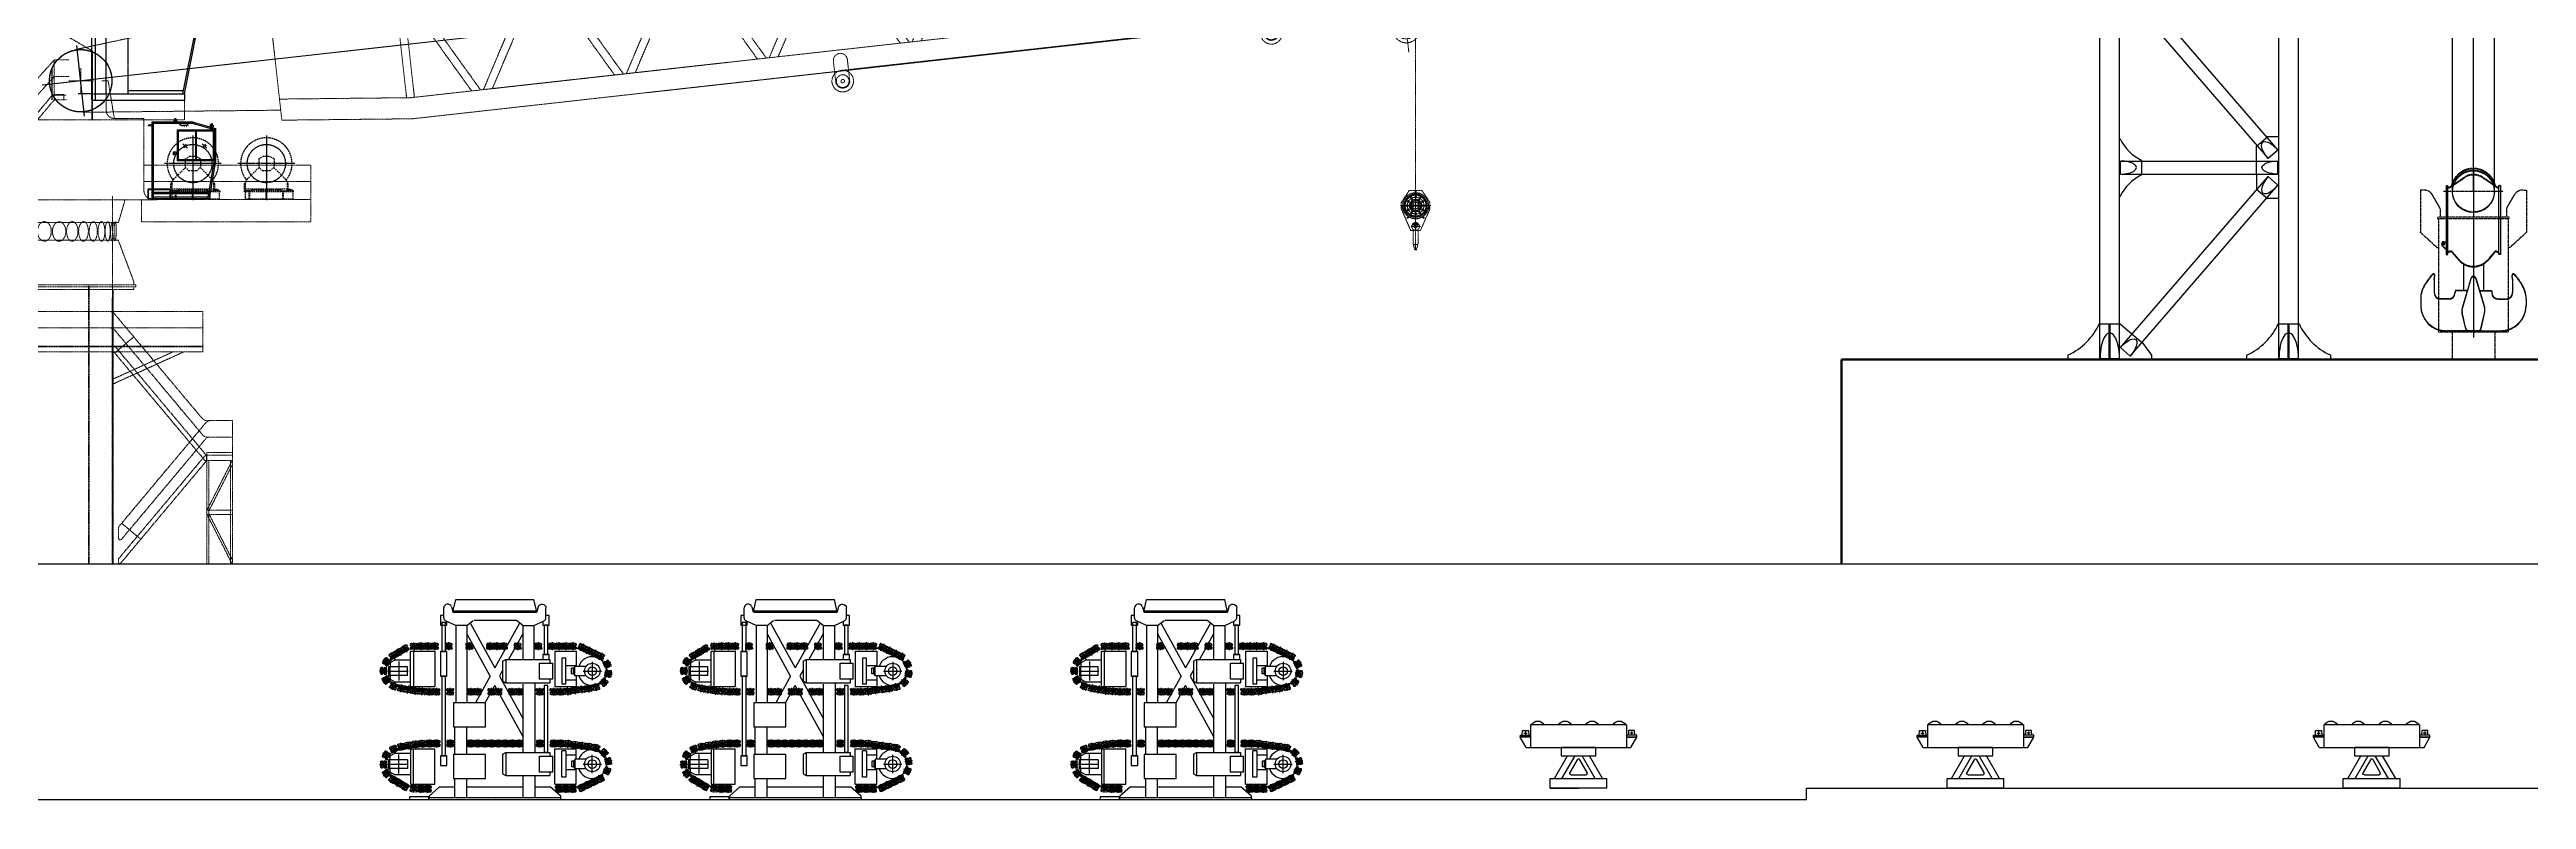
# Model space of a CAD drawing. Extents: x -77424 to 170509, y -26698 to 150000.
# Drawn here: x 19548 to 97065, y 9449 to 32895 of the extents above; entities that cross this region are included whole.
import ezdxf
from ezdxf.enums import TextEntityAlignment as Align

# ---------------------------------------------------------------- set-up
doc = ezdxf.new("R2010")
doc.units = 0
doc.header["$LTSCALE"] = 3.5
doc.header["$MEASUREMENT"] = 0
doc.header["$PDMODE"] = 35
doc.header["$PDSIZE"] = -1
for name, pattern in [('CENTER', [2, 1.25, -0.25, 0.25, -0.25]), ('CONTINOUS', [0]), ('DASHED', [19.05, 12.7, -6.35]), ('E127-X-REF$0$CENTER2', [28.575, 19.05, -3.175, 3.175, -3.175]), ('E127-X-REF$0$PHANTOM2', [31.75, 15.875, -3.175, 3.175, -3.175, 3.175, -3.175]), ('PHANTOM', [2.5, 1.25, -0.25, 0.25, -0.25, 0.25, -0.25]), ('PHANTOM2', [1.25, 0.625, -0.125, 0.125, -0.125, 0.125, -0.125])]:
    doc.linetypes.add(name, pattern=pattern)
doc.layers.get('0').update_dxf_attribs({"linetype": 'CONTINUOUS'})
for name, color, linetype in [('1.05-REVISIONS', 6, 'CONTINUOUS'), ('3.01-EFC-PRI', 9, 'PHANTOM2'), ('3.02-EFC-SEC', 8, 'PHANTOM2'), ('4.01-SEQUIP-PRI', 9, 'PHANTOM2'), ('_REFERENCE', 253, 'CONTINUOUS'), ('E127-X-REF$0$1.04-FRAMELINES', 2, 'E127-X-REF$0$CENTER2'), ('E127-X-REF$0$1.09-NOTES', 7, 'CONTINUOUS'), ('E127-X-REF$0$1.12-HELP', 8, 'E127-X-REF$0$PHANTOM2')]:
    doc.layers.add(name, color=color, linetype=linetype)
doc.layers.add('CENTRELINES', color=1, linetype='CENTER', lineweight=5)
doc.layers.add('E127-X-REF$0$2.06-STEEL-PRI-NWT', color=1, linetype='CONTINUOUS', lineweight=50)
doc.styles.add('BTL1', font='romand__.ttf')
doc.styles.add('E127-X-REF$0$USOS-Text', font='arial.ttf')
doc.styles.add('USOS-Text', font='arial.ttf')

# ---------------------------------------------------------------- blocks, each defined once
blk = doc.blocks.new('BASKET 3')
for p, q in [((-850, 5435), (-850, 3305)), ((-850, 5435), (-800, 5435)), ((-800, 3305), (-800, 5435)), ((-737, 5394), (-292, 5696)), ((0, 5953), (0, 704)), ((737, 5394), (292, 5696)), ((800, 3305), (800, 5435)), ((850, 5435), (800, 5435)), ((850, 5435), (850, 3305)), ((-1544, 5298), (-1660, 5298)), ((-1660, 5298), (-1660, 3978)), ((-1047, 4737), (-1284, 5148)), ((-1040, 4712), (-1040, 4454)), ((-936, 5265), (936, 5265)), ((-765, 5385), (-800, 5385)), ((765, 5385), (800, 5385)), ((1040, 4712), (1040, 4454)), ((1047, 4737), (1284, 5148)), ((1544, 5298), (1660, 5298)), ((1660, 5298), (1660, 3978)), ((-1140, 3500), (-1660, 3978)), ((-1090, 4404), (-1090, 852)), ((1090, 4404), (1090, 852)), ((1140, 3500), (1660, 3978)), ((-1140, 3500), (-1090, 3500)), ((-870, 3465), (-976, 3569)), ((-930, 3680), (-850, 3680)), ((-850, 3465), (-870, 3465)), ((-850, 3305), (-800, 3305)), ((-730, 3375), (-800, 3375)), ((-662, 3367), (-457, 3127)), ((662, 3367), (457, 3127)), ((730, 3375), (800, 3375)), ((850, 3305), (800, 3305)), ((1140, 3500), (1090, 3500)), ((-1371, 2565), (-1506, 2368)), ((-1280, 2667), (-1364, 2574)), ((-1225, 2520), (-1210, 2635)), ((-1225, 2520), (-1225, 2100)), ((-77, 2543), (-345, 1643)), ((-315, 3004), (-315, 2160)), ((77, 2543), (345, 1643)), ((315, 3004), (315, 2160)), ((1225, 2520), (1210, 2635)), ((1225, 2520), (1225, 2100)), ((1280, 2667), (1364, 2574)), ((1371, 2565), (1506, 2368)), ((-1650, 1900), (-1650, 1700)), ((-775, 1900), (-1025, 1900)), ((-565, 2160), (-575, 2150)), ((-575, 2150), (-575, 2100)), ((-191, 2160), (-565, 2160)), ((191, 2160), (565, 2160)), ((565, 2160), (575, 2150)), ((575, 2150), (575, 2100)), ((775, 1900), (1025, 1900)), ((1650, 1900), (1650, 1700)), ((1090, 852), (-1090, 852)), ((141, 900), (-850, 900)), ((-670, 900), (-670, 0)), ((-238, 977), (-351, 1458)), ((0, 900), (850, 900)), ((238, 977), (351, 1458)), ((670, 900), (670, 0)), ((-670, 0), (670, 0))]:
    blk.add_line(p, q)
blk.add_lwpolyline([(-1120, 4404), (1120, 4404), (1120, 4454), (-1120, 4454)], close=True)
for centre, radius in [((0, 5265), 655), ((-930, 3615), 25)]:
    blk.add_circle(centre, radius)
for centre, radius, start, end in [((0, 5265), 710, 12.97161, 167.02839), ((0, 5265), 520, 55.88411, 124.11589), ((-1544, 4998), 300, 30, 90), ((-1090, 4712), 50, 0, 30), ((-765, 5435), 50, 270, 304.11589), ((765, 5435), 50, 235.88411, 270), ((1090, 4712), 50, 150, 180), ((1544, 4998), 300, 90, 150), ((-930, 3615), 65, 90, 225.52595), ((-700, 3335), 50, 40.35262, 126.8699), ((0, 3515), 600, 220.35262, 319.64738), ((700, 3335), 50, 53.1301, 139.64738), ((-820, 1900), 830, 145.68722, 180.0049), ((-1250, 2640), 40, 352.72231, 137.73726), ((0, 2520), 80, 16.60155, 163.39845), ((1250, 2640), 40, 42.26274, 187.27769), ((820, 1900), 830, 359.9951, 34.31278), ((-850, 1700), 800, 180, 270), ((-1025, 2100), 200, 180, 270), ((-775, 2100), 200, 270, 0), ((0, 1540), 360, 163.39845, 193.16681), ((0, 1540), 360, 346.83319, 16.60155), ((775, 2100), 200, 180, 270), ((850, 1700), 800, 270, 0), ((1025, 2100), 200, 270, 0), ((-141, 1000), 100, 193.16681, 270), ((141, 1000), 100, 270, 346.83319)]:
    blk.add_arc(centre, radius, start, end)
blk = doc.blocks.new('structure')
for p, q in [((-1305, 5910), (-1230, 6250)), ((-1230, 6250), (1220, 6250)), ((1295, 5910), (1220, 6250)), ((-1605, 5679), (-1605, 5988)), ((-1230, 5440), (-1547, 5588)), ((-1359, 6020), (-1316, 5868)), ((-1305, 5910), (-1305, 5840)), ((-1305, 5900), (1295, 5900)), ((1295, 5840), (-1305, 5840)), ((-1230, 5440), (-1230, 3015)), ((-880, 5440), (-1230, 5440)), ((-880, 5440), (-680, 5590)), ((-880, 5440), (-880, 3015)), ((-770, 5495), (-5, 4113)), ((670, 5590), (-657, 5590)), ((771, 5514), (-5, 4113)), ((870, 5440), (670, 5590)), ((870, 5440), (870, 4385)), ((870, 5440), (1220, 5440)), ((1220, 5440), (1537, 5588)), ((1220, 5440), (1220, 4385)), ((1295, 5910), (1295, 5840)), ((1349, 6020), (1306, 5868)), ((1595, 5679), (1595, 5988)), ((-148, 3855), (-876, 5171)), ((870, 5177), (425, 4374)), ((239, 4038), (138, 3855)), ((239, 4317), (339, 4374)), ((239, 4317), (239, 3707)), ((339, 4374), (339, 3649)), ((339, 4374), (1716, 4374)), ((1397, 4262), (1810, 4262)), ((1397, 3762), (1397, 4262)), ((1716, 4374), (1716, 4262)), ((1810, 3762), (1810, 4262)), ((-148, 3855), (-613, 3015)), ((-305, 3015), (-5, 3557)), ((880, 1959), (-5, 3557)), ((138, 3855), (880, 2515)), ((239, 3707), (339, 3649)), ((339, 3649), (1716, 3649)), ((880, 1467), (880, 3600)), ((1245, 3639), (1245, 1467)), ((1810, 3762), (1397, 3762)), ((1716, 3762), (1716, 3649)), ((-1300, 3015), (-1300, 2265)), ((-300, 3015), (-1300, 3015)), ((-300, 2265), (-300, 3015)), ((-1300, 2265), (-300, 2265)), ((-1255, 1407), (-1255, 2265)), ((-880, 1407), (-880, 2265)), ((-1300, 1407), (-1300, 657)), ((-300, 1407), (-1300, 1407)), ((-300, 657), (-300, 1407)), ((239, 1410), (339, 1467)), ((239, 1410), (239, 800)), ((239, 800), (339, 742)), ((339, 1467), (339, 742)), ((339, 1467), (1716, 1467)), ((1397, 1355), (1810, 1355)), ((1397, 855), (1397, 1355)), ((1810, 855), (1397, 855)), ((1716, 1467), (1716, 1355)), ((1716, 855), (1716, 742)), ((1810, 855), (1810, 1355)), ((-1734, 390), (-2065, 100)), ((-2065, 100), (-2065, 50)), ((-1734, 390), (-1255, 390)), ((-1300, 657), (-300, 657)), ((-1255, 50), (-1255, 657)), ((-880, 50), (-880, 657)), ((-880, 390), (880, 390)), ((339, 742), (1716, 742)), ((880, 50), (880, 742)), ((1245, 742), (1245, 50)), ((1245, 390), (1724, 390)), ((2055, 100), (1724, 390)), ((2055, 50), (2055, 100))]:
    blk.add_line(p, q)
for points in [[(-1605, 5746), (-1705, 5746), (-1705, 5446), (-1505, 5446), (-1505, 5568)], [(1495, 5568), (1495, 5445), (1695, 5445), (1695, 5745), (1595, 5745)], [(1695, 4374), (1695, 4530), (1495, 4530), (1495, 4374)]]:
    blk.add_lwpolyline(points)
for points in [[(-1665, 4620), (-1545, 4620), (-1545, 5534), (-1665, 5534)], [(1535, 4531), (1655, 4531), (1655, 5445), (1535, 5445)], [(-1705, 3850), (-1505, 3850), (-1505, 4620), (-1705, 4620)], [(-1665, 1360), (-1545, 1360), (-1545, 3850), (-1665, 3850)], [(1535, 1478), (1655, 1478), (1655, 3562), (1535, 3562)], [(-1705, 1060), (-1505, 1060), (-1505, 1360), (-1705, 1360)], [(-2675, 0), (-2075, 0), (-2075, 80), (-2675, 80)], [(-2075, 0), (2065, 0), (2065, 50), (-2075, 50)]]:
    blk.add_lwpolyline(points, close=True)
for centre, start, end in [((-1505, 5679), 180, 245), ((1495, 5679), 295, 0)]:
    blk.add_arc(centre, 100, start, end)
blk.add_ellipse((-1480, 5988), major_axis=(-125, 0), ratio=0.965926, start_param=3.407731, end_param=6.283185)
at = {"extrusion": (0, 0, -1)}
blk.add_ellipse((1470, 5988), major_axis=(125, 0), ratio=0.965926, start_param=3.407731, end_param=6.283185, dxfattribs=at)
blk.add_point((0, 0))
blk = doc.blocks.new('pad')
for p, q in [((-105, 67), (-110, 14)), ((-110, 14), (-109, 9)), ((-97, 72), (-105, 67)), ((-102, 172), (-103, 168)), ((-103, 168), (-103, 135)), ((-102, 50), (102, 50)), ((-99, 120), (-99, 144)), ((-95, 156), (-98, 156)), ((-98, 145), (-95, 145)), ((-59, 72), (-97, 72)), ((-85, 77), (-96, 75)), ((-96, 75), (-96, 72)), ((-95, 158), (-94, 159)), ((-95, 158), (-95, 109)), ((-94, 111), (-95, 111)), ((-95, 109), (-94, 108)), ((94, 159), (-94, 159)), ((-94, 108), (-94, 111)), ((-13, 111), (-94, 111)), ((-94, 108), (-13, 108)), ((-94, 21), (104, 21)), ((-71, 188), (-92, 182)), ((-75, 77), (-85, 77)), ((84, 0), (-84, 0)), ((-76, 108), (-74, 72)), ((-75, 72), (-75, 77)), ((-10, 85), (-72, 85)), ((-68, 188), (68, 188)), ((-56, 21), (-56, 35)), ((-47, 21), (-47, 35)), ((-33, 64), (-32, 67)), ((-33, 64), (43, 64)), ((-28, 21), (-28, 35)), ((-27, 72), (27, 72)), ((-18, 21), (-18, 35)), ((-13, 111), (-13, 108)), ((-10, 103), (-10, 72)), ((-10, 103), (-5, 103)), ((-5, 109), (5, 109)), ((-5, 109), (-5, 72)), ((0, 217), (0, -31)), ((5, 109), (5, 72)), ((10, 103), (5, 103)), ((10, 103), (10, 72)), ((10, 85), (72, 85)), ((13, 111), (13, 108)), ((13, 111), (94, 111)), ((94, 108), (13, 108)), ((18, 21), (18, 35)), ((28, 21), (28, 35)), ((33, 64), (32, 67)), ((47, 21), (47, 35)), ((56, 21), (56, 35)), ((59, 72), (97, 72)), ((71, 188), (92, 182)), ((76, 108), (74, 72)), ((75, 72), (75, 77)), ((75, 77), (85, 77)), ((85, 77), (96, 75)), ((95, 158), (94, 159)), ((94, 108), (94, 111)), ((94, 111), (95, 111)), ((95, 109), (94, 108)), ((95, 158), (95, 109)), ((95, 156), (98, 156)), ((98, 145), (95, 145)), ((96, 75), (96, 72)), ((97, 72), (105, 67)), ((99, 120), (99, 144)), ((102, 172), (103, 168)), ((103, 168), (103, 135)), ((105, 67), (110, 14)), ((110, 14), (109, 9))]:
    blk.add_line(p, q)
for points in [[(-84, 0), (-85, 0), (-107, 6)], [(-35, 50), (-37, 55), (-44, 65), (-49, 69), (-55, 72), (-59, 72)], [(-18, 35), (-28, 35), (-47, 35), (-56, 35)], [(18, 35), (28, 35), (47, 35), (56, 35)], [(35, 50), (37, 55), (44, 65), (49, 69), (55, 72), (59, 72)], [(84, 0), (85, 0), (107, 6)]]:
    blk.add_lwpolyline(points)
for points in [[(-29, 136), (-19, 136), (-14, 127), (-19, 118), (-29, 118), (-34, 127)], [(29, 136), (19, 136), (14, 127), (19, 118), (29, 118), (34, 127)]]:
    blk.add_lwpolyline(points, close=True)
for centre, radius, start, end in [((-105, 14), 5, 175, 185), ((-106, 9), 3, 185, 255), ((-102, 45), 5, 90, 175), ((-98, 135), 5, 180, 258.46304), ((-91, 120), 7.5, 180, 237.76905), ((-37, -11), 50, 67.60119, 112.39881), ((-27, 67), 5, 90, 175), ((37, -11), 50, 67.60119, 112.39881), ((27, 67), 5, 5, 90), ((91, 120), 7.5, 302.23095, 0), ((98, 135), 5, 281.53696, 0), ((102, 45), 5, 5, 90), ((106, 9), 3, 285, 355), ((105, 14), 5, 355, 5)]:
    blk.add_arc(centre, radius, start, end)
for centre, major_axis, ratio, start_param, end_param in [((-88, 169), (15, 0), 0.939926, 1.865031, 2.903271), ((-98, 183), (0, -27.4), 0.182385, 5.127165, 6.283185), ((-86, 144), (-12, 0), 0.976709, 6.192132, 6.283185), ((-98, 150), (5, 0), 0.976709, 4.521168, 4.712389), ((-68, 176), (13, 0), 0.939926, 1.570796, 1.865031)]:
    blk.add_ellipse(centre, major_axis=major_axis, ratio=ratio, start_param=start_param, end_param=end_param)
at = {"extrusion": (0, 0, -1)}
for centre, major_axis, ratio, start_param, end_param in [((0, 104), (15, 0), 0.976616, 3.627111, 5.797667), ((0, 101), (-15, 0), 0.976616, 0.485518, 2.656075), ((68, 176), (-13, 0), 0.939926, 1.570796, 1.865031), ((88, 169), (-15, 0), 0.939926, 1.865031, 2.903271), ((98, 183), (0, -27.4), 0.182385, 5.127165, 6.283185), ((98, 150), (-5, 0), 0.976709, 4.521168, 4.712389), ((86, 144), (12, 0), 0.976709, 6.192132, 6.283185)]:
    blk.add_ellipse(centre, major_axis=major_axis, ratio=ratio, start_param=start_param, end_param=end_param, dxfattribs=at)
blk = doc.blocks.new('tracks')
for p, q in [((-3330, 4157), (-3330, 3867)), ((-3330, 4157), (-3290, 4157)), ((-3290, 4157), (-3290, 3867)), ((-2740, 4147), (-3290, 4147)), ((-3290, 3947), (-3290, 3877)), ((-2740, 3877), (-3290, 3877)), ((-3130, 4352), (-3280, 4265)), ((-3280, 4265), (-3280, 4147)), ((-3280, 3877), (-3280, 3759)), ((-2640, 4352), (-3130, 4352)), ((-2740, 3877), (-2740, 4147)), ((-2640, 3532), (-2640, 4637)), ((-2640, 4637), (-1880, 4637)), ((-2555, 4637), (-2555, 3532)), ((-1880, 4637), (-1880, 3532)), ((1870, 4637), (2545, 4637)), ((1870, 4637), (1870, 3532)), ((2096, 4419), (2096, 3604)), ((2221, 4419), (2096, 4419)), ((2221, 3604), (2221, 4419)), ((2221, 4187), (2545, 4187)), ((2393, 3922), (2393, 4102)), ((2453, 4102), (2393, 4102)), ((2453, 3922), (2393, 3922)), ((2453, 4102), (2498, 4147)), ((2453, 3922), (2453, 4102)), ((2453, 3922), (2498, 3877)), ((2498, 3864), (2498, 4159)), ((2852, 4159), (2498, 4159)), ((2498, 3864), (2498, 4159)), ((2545, 4637), (2545, 4159)), ((-3330, 3867), (-3290, 3867)), ((-3280, 3759), (-3130, 3672)), ((-3130, 3672), (-2640, 3672)), ((-2640, 3532), (-1880, 3532)), ((1870, 3532), (2545, 3532)), ((2221, 3604), (2096, 3604)), ((2545, 3732), (2221, 3732)), ((2852, 3864), (2498, 3864)), ((2545, 3864), (2545, 3532)), ((-2640, 1585), (-1880, 1585)), ((-2640, 1585), (-2640, 480)), ((-2555, 480), (-2555, 1585)), ((-1880, 480), (-1880, 1585)), ((1870, 1585), (2545, 1585)), ((1870, 480), (1870, 1585)), ((2545, 1253), (2545, 1585)), ((-3330, 960), (-3330, 1250)), ((-3330, 1250), (-3290, 1250)), ((-3330, 960), (-3290, 960)), ((-3290, 960), (-3290, 1250)), ((-2740, 1240), (-3290, 1240)), ((-3290, 1170), (-3290, 1240)), ((-2740, 970), (-3290, 970)), ((-3280, 1358), (-3130, 1445)), ((-3280, 1240), (-3280, 1358)), ((-3280, 852), (-3280, 970)), ((-3130, 765), (-3280, 852)), ((-3130, 1445), (-2640, 1445)), ((-2740, 1240), (-2740, 970)), ((2096, 698), (2096, 1513)), ((2221, 1513), (2096, 1513)), ((2221, 1513), (2221, 698)), ((2545, 1385), (2221, 1385)), ((2221, 930), (2545, 930)), ((2393, 1195), (2393, 1015)), ((2453, 1195), (2393, 1195)), ((2453, 1015), (2393, 1015)), ((2453, 1195), (2498, 1240)), ((2453, 1195), (2453, 1015)), ((2453, 1015), (2498, 970)), ((2498, 1253), (2498, 958)), ((2852, 1253), (2498, 1253)), ((2498, 1253), (2498, 958)), ((2852, 958), (2498, 958)), ((2545, 480), (2545, 958)), ((-2640, 765), (-3130, 765)), ((-2640, 480), (-1880, 480)), ((1870, 480), (2545, 480)), ((2221, 698), (2096, 698))]:
    blk.add_line(p, q)
at = {"linetype": 'Continuous'}
for p, q in [((-3310, 4012), (-2720, 4012)), ((-3015, 4307), (-3015, 3717)), ((2758, 4012), (3333, 4012)), ((3045, 4300), (3045, 3725)), ((-3310, 1105), (-2720, 1105)), ((-3015, 810), (-3015, 1400)), ((2758, 1105), (3333, 1105)), ((3045, 818), (3045, 1393))]:
    blk.add_line(p, q, dxfattribs=at)
for centre, radius in [((3045, 4012), 243), ((3045, 4012), 135), ((3045, 1105), 243), ((3045, 1105), 135)]:
    blk.add_circle(centre, radius)
for centre in [(3045, 4012), (3045, 1105)]:
    blk.add_arc(centre, 450, 199.13395, 160.86605)
blk.add_point((0, 0))
for p, rotation in [((-3146, 4412), 30.371236057817992), ((-2960, 4522), 30.371236057817992), ((-2774, 4631), 30.371236057817992), ((-2537, 4690), 3.62), ((2675, 4667), 334.330391095817), ((2870, 4573), 334.330391095817), ((3065, 4480), 334.330391095817), ((-3396, 4020), 89.00000000000001), ((-3327, 3783), 122.56999999999998), ((-3320, 4252), 54.49999999999999), ((3259, 4386), 334.330391095817), ((3259, 4386), 334.330391095818), ((3421, 4186), 295.6298646129671), ((3453, 3943), 261.1298646129671), ((-3138, 3627), 156.78000000000003), ((-2918, 3563), 170.00000000000003), ((-2705, 3526), 170.00000000000003), ((-2486, 3488), 175.23999999999998), ((-2271, 3470), 175.23999999999998), ((-2050, 3462), 180), ((-1834, 3462), 180), ((-1402, 3462), 180), ((-755, 3462), 180), ((-539, 3462), 180), ((-107, 3462), 180), ((109, 3462), 180), ((541, 3462), 180), ((757, 3462), 180), ((1404, 3462), 180), ((1836, 3462), 180), ((2052, 3462), 180), ((2272, 3470), 183.94), ((2489, 3507), 187.03), ((2703, 3533), 187.03), ((2917, 3560), 187.03), ((3137, 3602), 194.26000000000002), ((3342, 3724), 226.62986461296697)]:
    blk.add_blockref('pad', p, dxfattribs=dict(rotation=rotation))
for p in [(-2317, 4697), (-2101, 4697), (-1885, 4697), (-1453, 4697), (-806, 4697), (-158, 4697), (58, 4697), (274, 4697), (706, 4697), (1353, 4697), (1785, 4697), (2001, 4697), (2217, 4697), (2433, 4697)]:
    blk.add_blockref('pad', p)
at = {"xscale": -1}
for p, rotation in [((-3138, 1490), 23.22), ((-2918, 1554), 10), ((-2705, 1591), 10), ((-2486, 1629), 4.76), ((-2271, 1647), 4.76), ((2272, 1647), 356.06000000000006), ((2489, 1610), 352.9700000000001), ((2703, 1584), 352.9700000000001), ((2917, 1557), 352.9700000000001), ((3137, 1515), 345.74), ((3342, 1393), 313.370135387033), ((-3396, 1097), 91), ((-3327, 1334), 57.429999999999986), ((-3320, 865), 125.50000000000001), ((-3146, 705), 149.628763942182), ((3259, 731), 205.669608904183), ((3259, 731), 205.669608904182), ((3421, 931), 244.37013538703306), ((3453, 1174), 278.87013538703303), ((-2960, 595), 149.628763942182), ((-2774, 486), 149.628763942182), ((-2537, 427), 176.38000000000002), ((-2317, 420), 180), ((-2101, 420), 180), ((2001, 420), 180), ((2217, 420), 180), ((2433, 420), 180), ((2675, 450), 205.669608904183), ((2870, 544), 205.669608904183), ((3065, 637), 205.669608904183)]:
    blk.add_blockref('pad', p, dxfattribs=dict(at, rotation=rotation))
for p in [(-2050, 1655), (-1834, 1655), (-1402, 1655), (-755, 1655), (-539, 1655), (-323, 1655), (-107, 1655), (109, 1655), (325, 1655), (541, 1655), (757, 1655), (1404, 1655), (1836, 1655), (2052, 1655)]:
    blk.add_blockref('pad', p, dxfattribs=at)
blk = doc.blocks.new('BR1')
at = {"linetype": 'Continuous', "lineweight": -2}
for p, q in [((-1826, 1592), (-1826, 1611)), ((-1499, 1611), (-1826, 1611)), ((-1499, 1592), (-1826, 1592)), ((-1641, 1275), (-1822, 1592)), ((-1821, 1611), (-1821, 1656)), ((-1761, 1656), (-1755, 1809)), ((-1755, 1809), (-1567, 1809)), ((-1567, 1809), (-1559, 1656)), ((-1499, 1976), (-1499, 1275)), ((1499, 1976), (1499, 1275)), ((1499, 1611), (1826, 1611)), ((1499, 1592), (1826, 1592)), ((1567, 1809), (1559, 1656)), ((1755, 1809), (1567, 1809)), ((1641, 1275), (1822, 1592)), ((1761, 1656), (1755, 1809)), ((1821, 1611), (1821, 1656)), ((1826, 1592), (1826, 1611)), ((-1641, 1275), (1641, 1275)), ((-751, 300), (-341, 1010)), ((-520, 300), (-111, 1010)), ((-43, 886), (-269, 495)), ((269, 495), (43, 886)), ((520, 300), (111, 1010)), ((751, 300), (341, 1010)), ((-890, 0), (-890, 300)), ((-890, 300), (890, 300)), ((-890, 0), (0, 0)), ((-226, 420), (226, 420)), ((890, 0), (890, 300))]:
    blk.add_line(p, q, dxfattribs=at)
for p, q in [((-1821, 1656), (-1499, 1656)), ((-1711, 1721), (-1611, 1721)), ((-1661, 1771), (-1661, 1671)), ((1499, 1976), (-1499, 1976)), ((1821, 1656), (1499, 1656)), ((1711, 1721), (1611, 1721)), ((1661, 1771), (1661, 1671)), ((-541, 1275), (-541, 1010)), ((541, 1275), (-541, 1275)), ((-541, 1010), (541, 1010)), ((541, 1010), (541, 1275)), ((890, 0), (-890, 0))]:
    blk.add_line(p, q)
for points in [[(-1467, 1976), (-1437, 2029), (-1391, 2068), (-1335, 2092), (-1275, 2100), (-1215, 2092), (-1159, 2068), (-1113, 2029), (-1083, 1976)], [(-617, 1976), (-587, 2029), (-541, 2068), (-485, 2092), (-425, 2100), (-365, 2092), (-309, 2068), (-263, 2029), (-233, 1976)], [(233, 1976), (263, 2029), (309, 2068), (365, 2092), (425, 2100), (485, 2092), (541, 2068), (587, 2029), (617, 1976)], [(1083, 1976), (1113, 2029), (1159, 2068), (1215, 2092), (1275, 2100), (1335, 2092), (1391, 2068), (1437, 2029), (1467, 1976)], [(-226, 420), (-258, 432), (-275, 461), (-269, 495)], [(226, 420), (258, 432), (275, 461), (269, 495)]]:
    blk.add_lwpolyline(points)
blk.add_arc((0, 861), 50, 30.04136, 149.95864, dxfattribs=at)
blk = doc.blocks.new('ZPMC MAIN CRANE STOWED POSITION')
at = {"layer": '_REFERENCE', "linetype": 'PHANTOM', "lineweight": 15, "ltscale": 3}
for p, q in [((-8537, 43567), (-9880, 42121)), ((-8186, 43766), (-9192, 43555)), ((-6675, 42035), (-7471, 43442)), ((-15972, 16159), (-9908, 43296)), ((-11050, 41870), (-11050, 43115)), ((-6872, 43115), (-11050, 43115)), ((-9525, 43262), (-9975, 41962)), ((-9100, 42872), (-9100, 43358)), ((-7450, 43115), (-7450, 41370)), ((-6908, 43334), (82577, 26845)), ((82577, 26845), (-4349, 42788)), ((-7450, 42600), (-11050, 42600)), ((-7450, 42035), (-11050, 42035)), ((-7450, 41870), (-11050, 41870)), ((-9550, 21535), (-9550, 42362)), ((-7993, 38913), (-5379, 42029)), ((-7978, 39428), (-5364, 42544)), ((-7450, 42615), (-3450, 42615)), ((-7450, 42100), (-3450, 42100)), ((82724, 26355), (-7311, 42602)), ((2983, 20597), (-6675, 42035)), ((-4731, 41370), (-4731, 42615)), ((-3450, 41370), (-3450, 42615)), ((-2906, 42184), (81451, 26945)), ((-10022, 22735), (-10018, 41816)), ((-9941, 41815), (-9159, 41815)), ((-8942, 40548), (-9872, 41501)), ((-8730, 23528), (-9078, 41822)), ((-9078, 22735), (-9074, 41816)), ((-8120, 38264), (-5396, 41510)), ((-8065, 38112), (-5341, 41358)), ((-7450, 41785), (-7150, 41785)), ((-7450, 41760), (-7150, 41760)), ((-7450, 41620), (-7150, 41620)), ((-7450, 41535), (-3450, 41535)), ((-7450, 41370), (-3450, 41370)), ((-7150, 41785), (-7150, 41620)), ((-5341, 41510), (-5396, 41510)), ((-5341, 41358), (-5341, 41510)), ((-5331, 41480), (-5341, 41480)), ((-5331, 41416), (-5341, 41416)), ((-4731, 41620), (-5331, 41620)), ((-5331, 41370), (-5331, 41620)), ((-4731, 41510), (-5331, 41510)), ((82184, 25885), (-4710, 41172)), ((-3147, 41105), (81572, 25862)), ((-1628, 41332), (82724, 26355)), ((-9523, 40726), (-9078, 22747)), ((-8715, 39989), (-8715, 39075)), ((-8730, 39357), (-8730, 20597)), ((-8132, 39357), (-8730, 39357)), ((-8699, 38931), (-8730, 38277)), ((-8146, 38842), (-8730, 38842)), ((-8130, 39357), (-5993, 39357)), ((-8130, 38842), (-5979, 38842)), ((-6473, 38112), (-6473, 39357)), ((-6318, 38554), (-5781, 38796)), ((-3676, 36707), (-5840, 39286)), ((-3662, 36192), (-5825, 38771)), ((-5873, 38362), (-8730, 38362)), ((-5873, 38277), (-8730, 38277)), ((-5873, 38252), (-8730, 38252)), ((-8130, 38112), (-8730, 38112)), ((-8130, 38362), (-8130, 38112)), ((-8130, 38182), (-8120, 38182)), ((-8130, 38117), (-8120, 38117)), ((-8120, 38264), (-8120, 38112)), ((-8120, 38112), (-8065, 38112)), ((-7370, 38277), (-7391, 38720)), ((-7370, 20597), (-7370, 38277)), ((-6848, 38475), (1207, 20597)), ((-5410, 15938), (-6704, 38638)), ((-6473, 38112), (-5873, 38112)), ((-5873, 38112), (-5873, 38362)), ((-5873, 38222), (-5863, 38222)), ((-5873, 38157), (-5863, 38157)), ((-5863, 38252), (-5808, 38252)), ((-5863, 38100), (-5863, 38252)), ((-3590, 35391), (-5863, 38100)), ((-3535, 35543), (-5808, 38252)), ((-3053, 15543), (-5829, 36966)), ((-5579, 36913), (-5041, 37155)), ((-5536, 34207), (-3558, 36565)), ((-3523, 36636), (-2925, 36636)), ((-2925, 35391), (-2925, 36636)), ((-5550, 33692), (-3573, 36050)), ((-3509, 36121), (-2925, 36121)), ((-5678, 33043), (-3590, 35531)), ((-5622, 32891), (-3535, 35379)), ((-3535, 35531), (-3590, 35531)), ((-3535, 35391), (-3590, 35391)), ((-3535, 35379), (-3535, 35543)), ((-3525, 35501), (-3535, 35501)), ((-3525, 35461), (-3535, 35461)), ((-3525, 35436), (-3535, 35436)), ((-3525, 35396), (-3535, 35396)), ((-2925, 35641), (-3525, 35641)), ((-3525, 35641), (-3525, 35391)), ((-2925, 35556), (-3525, 35556)), ((-2925, 35531), (-3525, 35531)), ((-3525, 35391), (-2925, 35391)), ((-6288, 32891), (-6288, 34136)), ((-6288, 34136), (-1930, 34136)), ((2540, 15015), (-4591, 34429)), ((-4470, 34451), (-3932, 34693)), ((-1930, 32891), (-1930, 34136)), ((-6288, 33621), (-1930, 33621)), ((-2502, 30307), (-5654, 34065)), ((-2487, 29792), (-5640, 33550)), ((-6288, 33141), (-5688, 33141)), ((-6288, 33056), (-1930, 33056)), ((-6288, 33031), (-1930, 33031)), ((-1930, 32891), (-6288, 32891)), ((-5688, 32891), (-5688, 33141)), ((-5688, 33001), (-5678, 33001)), ((-5688, 32961), (-5678, 32961)), ((-5688, 32936), (-5678, 32936)), ((-5688, 32896), (-5678, 32896)), ((-5678, 32879), (-5678, 33043)), ((-2415, 28991), (-5678, 32879)), ((-2360, 29143), (-5622, 33031)), ((-2350, 30236), (-2350, 28991)), ((-2350, 30236), (-1750, 30236)), ((-1750, 30236), (-1750, 28991)), ((4978, 29826), (4970, 30246)), ((5010, 30246), (4970, 30246)), ((4998, 29826), (4990, 30246)), ((5010, 30246), (5201, 30190)), ((-2350, 29721), (-1750, 29721)), ((1856, 25907), (-1717, 30165)), ((1870, 25392), (-1702, 29650)), ((4971, 30211), (-1299, 30102)), ((4977, 29860), (-1142, 29753)), ((389, 26355), (3854, 29841)), ((477, 26160), (4140, 29846)), ((5018, 29826), (4978, 29826)), ((5018, 29826), (5206, 29890)), ((5206, 29890), (5201, 30190)), ((5221, 30190), (5201, 30190)), ((5226, 29890), (5206, 29890)), ((5226, 29890), (5221, 30190)), ((5243, 30175), (5221, 30175)), ((5248, 29906), (5226, 29905)), ((5248, 29906), (5243, 30175)), ((5244, 30150), (5337, 30147)), ((5248, 29931), (5341, 29937)), ((5341, 29937), (5337, 30147)), ((5450, 30144), (5337, 30142)), ((5454, 29944), (5341, 29942)), ((5454, 29944), (5450, 30144)), ((6112, 30131), (5450, 30119)), ((6115, 29981), (5453, 29969)), ((6115, 29956), (6112, 30156)), ((6162, 30156), (6112, 30156)), ((6165, 29957), (6115, 29956)), ((6165, 29957), (6162, 30156)), ((-2360, 28991), (-2415, 28991)), ((-2360, 29143), (-2360, 28991)), ((-2350, 29061), (-2360, 29061)), ((-2350, 28996), (-2360, 28996)), ((-2350, 29241), (-1750, 29241)), ((-2350, 29156), (-1750, 29156)), ((-2350, 29131), (-1750, 29131)), ((-2350, 28991), (-1750, 28991)), ((-1750, 29101), (-1740, 29101)), ((-1750, 29036), (-1740, 29036)), ((-1740, 29131), (-1685, 29131)), ((-1740, 28979), (-1740, 29131)), ((1942, 24591), (-1740, 28979)), ((1997, 24743), (-1685, 29131)), ((38741, 21125), (80674, 26625)), ((65479, 24921), (82682, 26753)), ((73380, 26386), (72506, 25770)), ((72605, 26087), (82273, 26912)), ((73678, 25368), (73520, 26783)), ((73988, 26603), (81771, 20866)), ((80036, 25335), (80988, 26754)), ((80795, 26324), (82228, 26483)), ((80816, 26619), (102146, 21994)), ((81590, 25696), (81433, 27111)), ((81990, 25552), (82526, 26471)), ((82375, 26250), (82034, 26755)), ((82577, 26845), (93961, 20345)), ((83017, 26628), (88454, 20778)), ((-1598, 21507), (1974, 25765)), ((2009, 25836), (2607, 25836)), ((2607, 25836), (2607, 24591)), ((47200, 22105), (72569, 26082)), ((73272, 24895), (72872, 25679)), ((72882, 25996), (74316, 26155)), ((73597, 24931), (73957, 25949)), ((78649, 25180), (82807, 25643)), ((80038, 25335), (80465, 26327)), ((82785, 25641), (82948, 26300)), ((82807, 25643), (102421, 20948)), ((-1613, 20992), (1959, 25250)), ((2607, 24841), (2007, 24841)), ((2007, 24591), (2007, 24841)), ((2023, 25321), (2607, 25321)), ((16363, 18558), (78615, 25490)), ((16469, 17905), (78688, 24834)), ((43115, 22430), (65477, 24921)), ((72669, 24828), (72417, 25475)), ((78615, 25490), (79131, 20859)), ((-1740, 20343), (1942, 24731)), ((-1685, 20191), (1997, 24579)), ((1399, 22141), (1399, 24693)), ((1997, 24731), (1942, 24731)), ((1997, 24591), (1942, 24591)), ((1997, 24579), (1997, 24743)), ((2007, 24701), (1997, 24701)), ((2007, 24661), (1997, 24661)), ((2007, 24636), (1997, 24636)), ((2007, 24596), (1997, 24596)), ((2007, 24756), (2607, 24756)), ((2007, 24731), (2607, 24731)), ((2607, 24591), (2007, 24591)), ((65383, 23685), (65293, 24498)), ((65840, 23736), (65750, 24549)), ((73363, 20881), (72993, 24200)), ((73581, 20905), (73211, 24224)), ((73490, 20895), (74655, 24385)), ((73758, 20925), (74923, 24415)), ((74959, 24419), (76863, 21270)), ((75227, 24449), (77132, 21300)), ((60985, 23229), (61017, 23520)), ((61033, 23562), (61070, 23567)), ((61081, 23467), (61070, 23567)), ((61081, 23467), (61141, 23474)), ((61129, 23573), (61166, 23577)), ((61141, 23474), (61129, 23573)), ((61286, 23262), (61191, 23539)), ((65324, 23346), (63827, 19819)), ((65604, 23377), (64106, 19850)), ((65693, 23387), (67930, 20276)), ((65973, 23418), (68209, 20307)), ((69797, 23844), (68299, 20317)), ((70076, 23875), (68578, 20348)), ((70215, 23891), (73074, 20848)), ((70519, 23925), (73378, 20882)), ((46834, 22718), (46566, 21921)), ((47379, 22772), (47791, 22058)), ((60852, 22848), (59354, 19321)), ((61131, 22879), (59634, 19352)), ((61221, 22889), (63458, 19778)), ((61500, 22920), (63737, 19809)), ((533, 22141), (2266, 22141)), ((16381, 18649), (43104, 22429)), ((38878, 21905), (48178, 17085)), ((45429, 21880), (45451, 21883)), ((51907, 21852), (50410, 18325)), ((52187, 21883), (50689, 18356)), ((52276, 21893), (54513, 18781)), ((52556, 21924), (54792, 18813)), ((56380, 22350), (54882, 18823)), ((56659, 22381), (55161, 18854)), ((56748, 22391), (58985, 19280)), ((57028, 22422), (59265, 19311)), ((101338, 21191), (101847, 21773)), ((102137, 20881), (101979, 22296)), ((-17411, 21677), (4636, 21677)), ((-17411, 20597), (-17411, 21677)), ((-17411, 21162), (4636, 21162)), ((-2350, 21436), (-2350, 20191)), ((-1752, 21436), (-2350, 21436)), ((4636, 20597), (4636, 21677)), ((16839, 14586), (79057, 21515)), ((47435, 21354), (45937, 17826)), ((47714, 21385), (46217, 17858)), ((47804, 21395), (50041, 18283)), ((48083, 21426), (50320, 18315)), ((73902, 20941), (73997, 20092)), ((73926, 20943), (74021, 20095)), ((79089, 21168), (82504, 21548)), ((80463, 21317), (80841, 20162)), ((81461, 19631), (81303, 21047)), ((82455, 21534), (81912, 20133)), ((102600, 19806), (82504, 21548)), ((83814, 20431), (83901, 21427)), ((84495, 21155), (84466, 21150)), ((86100, 20233), (86186, 21229)), ((88157, 21058), (87903, 20680)), ((88240, 19798), (88082, 21214)), ((88942, 20990), (88406, 20313)), ((101338, 21191), (101330, 21198)), ((101341, 21509), (102775, 21669)), ((102346, 21621), (102336, 21620)), ((102336, 21620), (102411, 20951)), ((102421, 20948), (102701, 19158)), ((102469, 21648), (102824, 19172)), ((-17411, 20597), (-17410, 13897)), ((-17411, 20597), (4636, 20597)), ((-1766, 20921), (-2350, 20921)), ((-1750, 20441), (-2350, 20441)), ((-1750, 20356), (-2350, 20356)), ((-1750, 20331), (-2350, 20331)), ((-1750, 20191), (-2350, 20191)), ((-1750, 20441), (-1750, 20191)), ((-1750, 20261), (-1740, 20261)), ((-1750, 20196), (-1740, 20196)), ((-1740, 20343), (-1740, 20191)), ((-1740, 20191), (-1685, 20191)), ((4636, 20597), (4637, 17343)), ((16879, 13926), (79131, 20859)), ((38490, 20358), (36993, 16830)), ((38769, 20389), (37272, 16861)), ((38859, 20399), (41096, 17287)), ((39138, 20430), (41375, 17318)), ((42962, 20856), (41465, 17328)), ((43242, 20887), (41744, 17360)), ((43331, 20897), (45568, 17785)), ((43611, 20928), (45848, 17816)), ((57286, 17669), (66536, 20324)), ((65962, 19934), (66537, 20200)), ((73018, 20842), (73112, 19994)), ((73042, 20845), (73136, 19996)), ((80665, 20259), (82099, 20419)), ((83814, 20431), (86100, 20233)), ((84118, 20405), (84085, 20428)), ((84536, 20639), (86135, 20641)), ((84536, 20599), (86132, 20601)), ((84918, 20757), (86145, 20758)), ((84918, 20727), (86142, 20728)), ((87444, 20426), (88878, 20586)), ((88561, 20504), (88561, 9971)), ((93822, 20571), (93428, 20139)), ((93780, 19182), (93622, 20598)), ((94951, 20459), (93940, 19607)), ((20585, 19387), (21015, 19521)), ((20594, 19358), (20585, 19387)), ((20594, 19358), (21024, 19492)), ((21025, 19077), (20980, 19479)), ((21024, 19492), (21015, 19521)), ((29825, 19393), (28327, 15865)), ((29914, 19403), (32151, 16291)), ((30194, 19434), (32431, 16322)), ((34018, 19860), (32520, 16332)), ((34297, 19891), (32800, 16363)), ((34387, 19901), (36624, 16789)), ((34666, 19932), (36903, 16820)), ((66147, 19535), (66721, 19800)), ((74113, 20105), (73020, 19983)), ((73020, 19983), (73028, 19908)), ((74122, 20029), (73028, 19908)), ((74113, 20105), (74122, 20029)), ((92985, 19811), (94418, 19970)), ((93180, 19833), (93175, 12927)), ((94223, 19846), (94223, 12927)), ((100770, 19968), (100807, 19629)), ((101335, 19603), (101107, 19475)), ((101229, 19931), (101220, 19923)), ((101220, 19923), (102203, 18910)), ((101515, 19619), (101509, 19608)), ((102492, 18405), (102334, 19821)), ((20676, 19038), (20638, 19372)), ((25073, 18864), (23575, 15336)), ((25352, 18895), (23855, 15367)), ((25442, 18905), (27679, 15793)), ((25721, 18936), (27958, 15824)), ((29545, 19362), (28048, 15834)), ((56891, 18714), (56974, 17969)), ((57329, 18763), (57412, 18018)), ((101696, 19033), (103129, 19193)), ((102047, 12259), (102047, 19064)), ((102414, 9624), (102414, 19113)), ((102781, 12259), (102781, 19154)), ((16363, 18558), (12370, 17702)), ((16469, 17905), (12445, 17043)), ((16332, 17876), (16699, 14585)), ((16497, 17909), (18734, 14797)), ((16573, 17928), (16945, 14587)), ((16777, 17940), (19014, 14828)), ((20601, 18366), (19103, 14838)), ((20880, 18397), (19383, 14869)), ((20970, 18407), (23207, 15295)), ((21249, 18438), (23486, 15326)), ((-15240, 14363), (-15240, 17625)), ((-6159, 14263), (-6159, 17525)), ((-2310, 14010), (-2310, 17269)), ((4637, 17343), (6867, 16047)), ((12404, 17390), (6340, 16090)), ((12795, 13883), (12370, 17702)), ((43474, 17220), (43546, 16574)), ((57211, 17656), (43747, 16935)), ((43911, 17269), (43983, 16623)), ((45965, 17165), (46017, 16698)), ((45982, 17071), (47895, 16439)), ((48065, 16009), (47908, 17424)), ((48277, 16749), (48203, 17415)), ((3150, 13610), (3150, 16869)), ((30310, 15440), (43727, 16934)), ((46783, 16806), (46316, 16545)), ((47270, 16637), (48703, 16796)), ((48277, 9816), (48277, 16749)), ((-16744, 15995), (-13736, 15995)), ((-7664, 15895), (-4655, 15895)), ((-3814, 15639), (-805, 15639)), ((5069, 15097), (5675, 15767)), ((5675, 14522), (5675, 15767)), ((5675, 15767), (6124, 15767)), ((6500, 15504), (6500, 14726)), ((6867, 16047), (6867, 13897)), ((30057, 15726), (30129, 15080)), ((30494, 15775), (30566, 15129)), ((-1007, 11148), (2266, 14971)), ((1936, 15239), (4364, 15239)), ((2266, 14971), (2966, 14971)), ((2266, 13726), (2266, 14971)), ((2966, 14971), (2966, 13726)), ((5069, 14582), (5675, 15252)), ((5069, 15097), (5069, 13877)), ((5675, 15252), (6124, 15252)), ((6899, 15115), (6121, 15115)), ((7160, 15115), (7360, 15115)), ((7300, 15115), (7300, 14187)), ((7360, 15115), (7553, 13937)), ((2266, 14456), (-1007, 10633)), ((2266, 14456), (2966, 14456)), ((5069, 14017), (5610, 14662)), ((5134, 13877), (5675, 14522)), ((5610, 14662), (6051, 14662)), ((5675, 14687), (5975, 14687)), ((5675, 14522), (6051, 14522)), ((5975, 14687), (5975, 14522)), ((12760, 14195), (6559, 14129)), ((9750, 14507), (6850, 14507)), ((6850, 14507), (6850, 13897)), ((9750, 13897), (9750, 14507)), ((16839, 14586), (12723, 14542)), ((88507, 14399), (88620, 14398)), ((88507, 14183), (88620, 14182)), ((88507, 13967), (88620, 13966)), ((88525, 14407), (88569, 14408)), ((88525, 14390), (88569, 14389)), ((88525, 14191), (88569, 14192)), ((88525, 14174), (88569, 14173)), ((88525, 13975), (88569, 13976)), ((88525, 13958), (88569, 13957)), ((88547, 12952), (88547, 14514)), ((88569, 14408), (88581, 14408)), ((88569, 14389), (88581, 14388)), ((88569, 14192), (88581, 14192)), ((88569, 14173), (88581, 14172)), ((88569, 13976), (88581, 13976)), ((88569, 13957), (88581, 13956)), ((88575, 12952), (88575, 14513)), ((88590, 14415), (88580, 14413)), ((88580, 14413), (88580, 14408)), ((88580, 14384), (88580, 14388)), ((88590, 14382), (88580, 14384)), ((88590, 14199), (88580, 14197)), ((88580, 14197), (88580, 14192)), ((88580, 14168), (88580, 14172)), ((88590, 14166), (88580, 14168)), ((88590, 13983), (88580, 13981)), ((88580, 13981), (88580, 13976)), ((88580, 13952), (88580, 13956)), ((88590, 14415), (88590, 14382)), ((88598, 14415), (88590, 14415)), ((88598, 14382), (88590, 14382)), ((88590, 14199), (88590, 14166)), ((88598, 14199), (88590, 14199)), ((88598, 14166), (88590, 14166)), ((88590, 13983), (88590, 13950)), ((88598, 13983), (88590, 13983)), ((88598, 14382), (88598, 14415)), ((88598, 14413), (88606, 14413)), ((88598, 14383), (88606, 14383)), ((88598, 14166), (88598, 14199)), ((88598, 14197), (88606, 14197)), ((88598, 14167), (88606, 14167)), ((88598, 13950), (88598, 13983)), ((88598, 13981), (88606, 13981)), ((88606, 14383), (88606, 14413)), ((88606, 14409), (88610, 14409)), ((88606, 14388), (88610, 14388)), ((88606, 14167), (88606, 14197)), ((88606, 14193), (88610, 14193)), ((88606, 14172), (88610, 14172)), ((88606, 13951), (88606, 13981)), ((88606, 13977), (88610, 13977)), ((88606, 13956), (88610, 13956)), ((88610, 14388), (88610, 14409)), ((88610, 14172), (88610, 14193)), ((88610, 13956), (88610, 13977)), ((-17410, 13897), (-10200, 13897)), ((-17410, 13897), (-17410, 11393)), ((-10200, 13897), (9750, 13897)), ((-8480, 13937), (-8480, 11675)), ((-1007, 10043), (2201, 13866)), ((-942, 9903), (2266, 13726)), ((2201, 13866), (2966, 13866)), ((2266, 13891), (2966, 13891)), ((2266, 13726), (2966, 13726)), ((5134, 13877), (5069, 13877)), ((7550, 13937), (8480, 13937)), ((8480, 13937), (8480, 11675)), ((16879, 13926), (12795, 13883)), ((88507, 13751), (88620, 13750)), ((88507, 13535), (88620, 13534)), ((88525, 13759), (88569, 13760)), ((88525, 13742), (88569, 13741)), ((88525, 13543), (88569, 13544)), ((88525, 13526), (88569, 13525)), ((88530, 12942), (88530, 13193)), ((88540, 13193), (88530, 13193)), ((88540, 12942), (88540, 13193)), ((88569, 13760), (88581, 13760)), ((88569, 13741), (88581, 13740)), ((88569, 13544), (88581, 13544)), ((88569, 13525), (88581, 13524)), ((88590, 13950), (88580, 13952)), ((88590, 13767), (88580, 13765)), ((88580, 13765), (88580, 13760)), ((88580, 13736), (88580, 13740)), ((88590, 13734), (88580, 13736)), ((88590, 13551), (88580, 13549)), ((88580, 13549), (88580, 13544)), ((88580, 13520), (88580, 13524)), ((88590, 13518), (88580, 13520)), ((88582, 12942), (88582, 13193)), ((88582, 13193), (88593, 13193)), ((88598, 13950), (88590, 13950)), ((88590, 13767), (88590, 13734)), ((88598, 13767), (88590, 13767)), ((88598, 13734), (88590, 13734)), ((88590, 13551), (88590, 13518)), ((88598, 13551), (88590, 13551)), ((88598, 13518), (88590, 13518)), ((88593, 12942), (88593, 13193)), ((88598, 13951), (88606, 13951)), ((88598, 13734), (88598, 13767)), ((88598, 13765), (88606, 13765)), ((88598, 13735), (88606, 13735)), ((88598, 13518), (88598, 13551)), ((88598, 13549), (88606, 13549)), ((88598, 13519), (88606, 13519)), ((88606, 13735), (88606, 13765)), ((88606, 13761), (88610, 13761)), ((88606, 13740), (88610, 13740)), ((88606, 13519), (88606, 13549)), ((88606, 13545), (88610, 13545)), ((88606, 13524), (88610, 13524)), ((88610, 13740), (88610, 13761)), ((88610, 13524), (88610, 13545)), ((92909, 13512), (92809, 13412)), ((92809, 13412), (92809, 10942)), ((94489, 13512), (92908, 13512)), ((94489, 13512), (94589, 13412)), ((94589, 13412), (94589, 10942)), ((13700, 12475), (8480, 12475)), ((13700, 10705), (13700, 12475)), ((88261, 11827), (88261, 12827)), ((88311, 12877), (88431, 12877)), ((88394, 13027), (88728, 13027)), ((88446, 13127), (88446, 12927)), ((88526, 13127), (88446, 13127)), ((88446, 13069), (88447, 13068)), ((88447, 12986), (88446, 12985)), ((88525, 13068), (88447, 13068)), ((88447, 12986), (88447, 13068)), ((88447, 12986), (88525, 12986)), ((88451, 12922), (88451, 12897)), ((88521, 12922), (88521, 12897)), ((88526, 13069), (88525, 13068)), ((88525, 12986), (88525, 13068)), ((88525, 12986), (88526, 12985)), ((88526, 13127), (88526, 12927)), ((88540, 12942), (88530, 12942)), ((88581, 12877), (88541, 12877)), ((88582, 12942), (88593, 12942)), ((88596, 13127), (88596, 12927)), ((88676, 13127), (88596, 13127)), ((88596, 13069), (88597, 13068)), ((88597, 12986), (88596, 12985)), ((88597, 13068), (88675, 13068)), ((88597, 12986), (88597, 13068)), ((88675, 12986), (88597, 12986)), ((88601, 12922), (88601, 12897)), ((88671, 12922), (88671, 12897)), ((88676, 13069), (88675, 13068)), ((88675, 12986), (88675, 13068)), ((88675, 12986), (88676, 12985)), ((88676, 13127), (88676, 12927)), ((88691, 12877), (88811, 12877)), ((88861, 12827), (88861, 11827)), ((101864, 12719), (101864, 11019)), ((101964, 12819), (102864, 12819)), ((102964, 12719), (102964, 11019)), ((13700, 11960), (8480, 11960)), ((48077, 11680), (47827, 11311)), ((48477, 11680), (48077, 11680)), ((48301, 11641), (48255, 11641)), ((48277, 11661), (48259, 11651)), ((48259, 11651), (48259, 11632)), ((48266, 11643), (48259, 11643)), ((48266, 11639), (48259, 11639)), ((48259, 11632), (48277, 11621)), ((48270, 11650), (48267, 11655)), ((48270, 11633), (48267, 11627)), ((48272, 11650), (48268, 11657)), ((48272, 11633), (48268, 11625)), ((48273, 11651), (48270, 11657)), ((48273, 11631), (48270, 11626)), ((48295, 11651), (48277, 11661)), ((48277, 11621), (48295, 11632)), ((48281, 11651), (48284, 11657)), ((48281, 11631), (48284, 11626)), ((48282, 11650), (48286, 11657)), ((48282, 11633), (48286, 11625)), ((48284, 11650), (48287, 11655)), ((48284, 11633), (48287, 11627)), ((48287, 11643), (48295, 11643)), ((48287, 11639), (48295, 11639)), ((48295, 11632), (48295, 11651)), ((48477, 11680), (48727, 11311)), ((88311, 11777), (88431, 11777)), ((88446, 11527), (88446, 11727)), ((88447, 11668), (88446, 11669)), ((88447, 11668), (88447, 11586)), ((88447, 11668), (88525, 11668)), ((88451, 11732), (88451, 11757)), ((88521, 11732), (88521, 11757)), ((88525, 11668), (88526, 11669)), ((88525, 11668), (88525, 11586)), ((88526, 11527), (88526, 11727)), ((88581, 11777), (88541, 11777)), ((88596, 11527), (88596, 11727)), ((88597, 11668), (88596, 11669)), ((88597, 11668), (88597, 11586)), ((88675, 11668), (88597, 11668)), ((88601, 11732), (88601, 11757)), ((88671, 11732), (88671, 11757)), ((88675, 11668), (88676, 11669)), ((88675, 11668), (88675, 11586)), ((88676, 11527), (88676, 11727)), ((88691, 11777), (88811, 11777)), ((101864, 11947), (101651, 11890)), ((101864, 11591), (101651, 11648)), ((102993, 12259), (101807, 12259)), ((-17410, 11393), (-10200, 11393)), ((-13700, 10705), (-13700, 11425)), ((-8910, 11405), (-13700, 11405)), ((-10200, 11393), (8862, 11393)), ((-9295, 11393), (-9295, 7075)), ((-8910, 11425), (-8910, 11405)), ((-8862, 11393), (-8910, 11405)), ((-8405, 11393), (-8405, 7965)), ((-8398, 11393), (-8398, 10705)), ((-7875, 11343), (-7875, 11393)), ((-7875, 11393), (-3367, 11393)), ((-7680, 10680), (-7875, 11343)), ((-7500, 11520), (-7500, 0)), ((-1707, 11148), (-4246, 8170)), ((-3169, 11393), (-3020, 11393)), ((-1007, 11148), (-1707, 11148)), ((5008, 11393), (4788, 11393)), ((7500, 11509), (7500, 0)), ((7680, 10680), (7875, 11343)), ((7875, 11393), (7815, 11393)), ((7875, 11343), (7875, 11393)), ((8398, 11393), (8398, 10705)), ((8862, 11393), (8910, 11405)), ((8910, 11425), (8910, 11405)), ((8910, 11405), (13700, 11405)), ((47802, 11211), (48752, 11211)), ((47827, 11111), (47827, 11311)), ((48127, 10431), (47827, 11111)), ((47831, 11181), (47864, 11181)), ((47847, 11162), (47847, 11200)), ((47847, 11171), (47897, 11052)), ((47851, 11173), (47901, 11053)), ((47939, 11224), (48075, 11224)), ((47939, 11199), (48075, 11199)), ((48002, 11370), (48098, 11315)), ((48002, 11052), (48098, 11108)), ((48097, 11498), (48165, 11380)), ((48097, 10925), (48165, 11043)), ((48119, 11510), (48187, 11392)), ((48119, 10912), (48187, 11030)), ((48162, 11326), (48147, 11311)), ((48147, 11311), (48147, 11111)), ((48162, 11096), (48147, 11111)), ((48195, 11121), (48152, 11121)), ((48197, 11301), (48157, 11301)), ((48169, 11316), (48160, 11301)), ((48160, 11301), (48169, 11286)), ((48160, 11121), (48169, 11136)), ((48169, 11106), (48160, 11121)), ((48162, 11326), (48202, 11326)), ((48162, 11096), (48202, 11096)), ((48177, 11316), (48169, 11316)), ((48169, 11286), (48177, 11286)), ((48169, 11136), (48177, 11136)), ((48177, 11106), (48169, 11106)), ((48177, 11321), (48177, 11281)), ((48177, 11316), (48185, 11316)), ((48185, 11286), (48177, 11286)), ((48177, 11101), (48177, 11141)), ((48185, 11136), (48177, 11136)), ((48177, 11106), (48185, 11106)), ((48185, 11316), (48194, 11301)), ((48194, 11301), (48185, 11286)), ((48194, 11121), (48185, 11136)), ((48185, 11106), (48194, 11121)), ((48202, 11326), (48202, 11096)), ((48217, 11224), (48217, 11199)), ((48222, 11229), (48332, 11229)), ((48222, 11194), (48332, 11194)), ((48230, 11223), (48223, 11211)), ((48223, 11211), (48230, 11199)), ((48237, 11223), (48230, 11223)), ((48230, 11199), (48237, 11199)), ((48237, 11197), (48237, 11226)), ((48237, 11223), (48243, 11223)), ((48243, 11199), (48237, 11199)), ((48243, 11223), (48250, 11211)), ((48250, 11211), (48243, 11199)), ((48310, 11223), (48303, 11211)), ((48303, 11211), (48310, 11199)), ((48317, 11223), (48310, 11223)), ((48310, 11199), (48317, 11199)), ((48317, 11197), (48317, 11226)), ((48317, 11223), (48323, 11223)), ((48323, 11199), (48317, 11199)), ((48323, 11223), (48330, 11211)), ((48330, 11211), (48323, 11199)), ((48337, 11224), (48337, 11199)), ((48352, 11326), (48352, 11096)), ((48392, 11326), (48352, 11326)), ((48392, 11096), (48352, 11096)), ((48357, 11301), (48397, 11301)), ((48402, 11121), (48359, 11121)), ((48369, 11316), (48360, 11301)), ((48360, 11301), (48369, 11286)), ((48360, 11121), (48369, 11136)), ((48369, 11106), (48360, 11121)), ((48435, 11510), (48367, 11392)), ((48435, 10912), (48367, 11030)), ((48377, 11316), (48369, 11316)), ((48369, 11286), (48377, 11286)), ((48369, 11136), (48377, 11136)), ((48377, 11106), (48369, 11106)), ((48377, 11321), (48377, 11281)), ((48377, 11316), (48385, 11316)), ((48385, 11286), (48377, 11286)), ((48377, 11101), (48377, 11141)), ((48385, 11136), (48377, 11136)), ((48377, 11106), (48385, 11106)), ((48385, 11316), (48394, 11301)), ((48394, 11301), (48385, 11286)), ((48394, 11121), (48385, 11136)), ((48385, 11106), (48394, 11121)), ((48457, 11498), (48389, 11380)), ((48457, 10925), (48389, 11043)), ((48392, 11326), (48407, 11311)), ((48392, 11096), (48407, 11111)), ((48407, 11311), (48407, 11111)), ((48427, 10431), (48727, 11111)), ((48552, 11370), (48456, 11315)), ((48552, 11052), (48456, 11108)), ((48615, 11224), (48479, 11224)), ((48615, 11199), (48479, 11199)), ((48703, 11173), (48653, 11053)), ((48707, 11171), (48657, 11052)), ((48723, 11181), (48690, 11181)), ((48707, 11162), (48707, 11200)), ((48727, 11111), (48727, 11311)), ((88400, 11627), (88734, 11627)), ((88446, 11585), (88447, 11586)), ((88526, 11527), (88446, 11527)), ((88525, 11586), (88447, 11586)), ((88526, 11585), (88525, 11586)), ((88596, 11585), (88597, 11586)), ((88676, 11527), (88596, 11527)), ((88675, 11586), (88597, 11586)), ((88676, 11585), (88675, 11586)), ((92909, 10842), (92809, 10942)), ((94489, 10842), (94589, 10942)), ((102864, 10919), (101964, 10919)), ((102296, 10919), (102296, 9902)), ((102532, 10919), (102532, 9902)), ((-8398, 10705), (-13700, 10705)), ((-7675, 10130), (-8165, 8830)), ((-7680, 10680), (7680, 10680)), ((7675, 10130), (-7675, 10130)), ((-1707, 10623), (-4246, 7645)), ((-1007, 10633), (-1707, 10633)), ((7675, 10130), (8165, 8830)), ((8398, 10705), (13700, 10705)), ((47997, 10831), (48057, 10831)), ((48027, 10851), (48009, 10841)), ((48009, 10841), (48009, 10822)), ((48016, 10833), (48009, 10833)), ((48016, 10829), (48009, 10829)), ((48009, 10822), (48027, 10811)), ((48020, 10840), (48017, 10845)), ((48020, 10823), (48017, 10817)), ((48022, 10840), (48018, 10847)), ((48022, 10823), (48018, 10815)), ((48023, 10841), (48020, 10847)), ((48023, 10821), (48020, 10816)), ((48027, 10852), (48027, 10811)), ((48045, 10841), (48027, 10851)), ((48027, 10811), (48045, 10822)), ((48031, 10841), (48034, 10847)), ((48031, 10821), (48034, 10816)), ((48032, 10840), (48036, 10847)), ((48032, 10823), (48036, 10815)), ((48034, 10840), (48037, 10845)), ((48034, 10823), (48037, 10817)), ((48037, 10833), (48045, 10833)), ((48037, 10829), (48045, 10829)), ((48045, 10822), (48045, 10841)), ((48127, 10431), (48427, 10431)), ((48136, 10561), (48428, 10561)), ((48187, 10622), (48367, 10622)), ((48202, 10647), (48192, 10637)), ((48192, 10597), (48192, 10637)), ((48192, 10597), (48362, 10597)), ((48201, 10020), (48201, 10431)), ((48202, 10647), (48352, 10647)), ((48217, 10640), (48202, 10631)), ((48202, 10631), (48202, 10614)), ((48202, 10614), (48217, 10605)), ((48217, 10643), (48217, 10602)), ((48217, 10640), (48337, 10605)), ((48337, 10640), (48217, 10605)), ((48232, 10631), (48217, 10640)), ((48217, 10605), (48232, 10614)), ((48232, 10614), (48232, 10631)), ((48322, 10631), (48337, 10640)), ((48322, 10614), (48322, 10631)), ((48337, 10605), (48322, 10614)), ((48337, 10643), (48337, 10602)), ((48337, 10640), (48352, 10631)), ((48352, 10614), (48337, 10605)), ((48352, 10647), (48362, 10637)), ((48352, 10631), (48352, 10614)), ((48352, 10020), (48352, 10431)), ((48362, 10637), (48362, 10597)), ((48557, 10831), (48497, 10831)), ((48527, 10851), (48509, 10841)), ((48509, 10841), (48509, 10822)), ((48516, 10833), (48509, 10833)), ((48516, 10829), (48509, 10829)), ((48509, 10822), (48527, 10811)), ((48520, 10840), (48517, 10845)), ((48520, 10823), (48517, 10817)), ((48522, 10840), (48518, 10847)), ((48522, 10823), (48518, 10815)), ((48523, 10841), (48520, 10847)), ((48523, 10821), (48520, 10816)), ((48527, 10852), (48527, 10811)), ((48545, 10841), (48527, 10851)), ((48527, 10811), (48545, 10822)), ((48531, 10841), (48534, 10847)), ((48531, 10821), (48534, 10816)), ((48532, 10840), (48536, 10847)), ((48532, 10823), (48536, 10815)), ((48534, 10840), (48537, 10845)), ((48534, 10823), (48537, 10817)), ((48537, 10833), (48545, 10833)), ((48537, 10829), (48545, 10829)), ((48545, 10822), (48545, 10841)), ((92819, 10119), (92819, 10072)), ((94489, 10842), (92908, 10842)), ((93070, 10537), (92993, 10477)), ((93104, 10563), (93070, 10537)), ((93070, 10537), (93150, 10476)), ((93150, 10476), (93108, 10357)), ((93168, 10521), (93150, 10476)), ((93462, 10727), (93402, 10671)), ((93462, 10557), (93402, 10612)), ((93458, 10642), (93458, 10642)), ((93477, 10727), (93462, 10727)), ((93477, 10557), (93462, 10557)), ((93470, 10642), (93470, 10642)), ((93477, 10742), (93921, 10742)), ((93477, 10542), (93477, 10742)), ((93477, 10542), (93687, 10542)), ((93489, 10262), (93489, 10842)), ((93490, 10017), (93661, 10541)), ((93712, 10542), (93921, 10542)), ((93908, 10017), (93737, 10541)), ((93909, 10262), (93909, 10842)), ((93921, 10542), (93921, 10742)), ((93921, 10727), (93936, 10727)), ((93921, 10557), (93936, 10557)), ((93936, 10727), (93996, 10671)), ((93936, 10557), (93996, 10612)), ((94231, 10521), (94249, 10476)), ((94328, 10537), (94249, 10476)), ((94249, 10476), (94290, 10357)), ((94294, 10563), (94328, 10537)), ((94328, 10537), (94406, 10477)), ((94579, 10119), (94579, 10072)), ((102296, 9902), (102357, 10264)), ((102532, 9902), (102470, 10264)), ((-4246, 7095), (-1772, 10043)), ((-4181, 6955), (-1707, 9903)), ((-1772, 10043), (-1007, 10043)), ((-942, 9903), (-1765, 9903)), ((-1707, 9903), (-1707, 10068)), ((-1707, 10068), (-1007, 10068)), ((-1007, 10068), (-1007, 9903)), ((48244, 9850), (48201, 10020)), ((48310, 9850), (48352, 10020)), ((93277, 9602), (94122, 9602)), ((93490, 9998), (93548, 9635)), ((93909, 9998), (93851, 9635)), ((102296, 9902), (102374, 9648)), ((102532, 9902), (102453, 9648)), ((-8225, 8730), (8225, 8730)), ((-8225, 8670), (8225, 8670)), ((-8190, 8545), (-7810, 8545)), ((-8190, 7965), (-8190, 8545)), ((-8165, 8830), (-8165, 8730)), ((-8160, 8670), (-8160, 8595)), ((-8155, 8590), (8155, 8590)), ((-8120, 8545), (-8120, 8585)), ((-8120, 8585), (-7880, 8585)), ((-7880, 8585), (-7880, 8545)), ((-7810, 8545), (-7810, 7965)), ((-7516, 8590), (-7516, 0)), ((-6770, 8700), (-6770, 0)), ((-6740, 8700), (-6740, 0)), ((6740, 8700), (6740, 0)), ((6770, 8700), (6770, 0)), ((7516, 8590), (7516, 0)), ((8160, 8670), (8160, 8595)), ((8165, 8830), (8165, 8730)), ((-10320, 7900), (10320, 7900)), ((-10320, 7900), (-10320, 6635)), ((-8405, 7965), (-7700, 7965)), ((-7700, 7965), (-7700, 7075)), ((-7484, 8320), (-7484, 0)), ((-4946, 8170), (-4246, 8170)), ((-4946, 6955), (-4946, 8170)), ((-4246, 8170), (-4246, 6955)), ((7484, 8320), (7484, 0)), ((10297, 4561), (7556, 7829)), ((10320, 7900), (10320, 6635)), ((-10320, 7385), (10320, 7385)), ((-7700, 7075), (-9295, 7075)), ((-4946, 7655), (-4246, 7655)), ((-4946, 7120), (-4246, 7120)), ((-4946, 7095), (-4246, 7095)), ((7557, 6598), (8146, 7092)), ((10312, 4046), (7570, 7314)), ((-10320, 6820), (10320, 6820)), ((-10320, 6795), (10320, 6795)), ((-10320, 6635), (10320, 6635)), ((-9720, 6635), (-7516, 5635)), ((-9381, 6635), (-7516, 5789)), ((-4946, 6955), (-4181, 6955)), ((9720, 6635), (7516, 5635)), ((9381, 6635), (7516, 5789)), ((10384, 3245), (7532, 6643)), ((10428, 3410), (7587, 6795)), ((7711, 1195), (10415, 4419)), ((7776, 775), (10401, 3904)), ((11249, 4490), (10450, 4490)), ((11249, 3975), (10465, 3975)), ((11249, 4490), (11249, 0)), ((7687, 172), (10384, 3385)), ((7743, 20), (10439, 3233)), ((10439, 3385), (10384, 3385)), ((10439, 3245), (10384, 3245)), ((10428, 3410), (11249, 3410)), ((10439, 3233), (10439, 3410)), ((10449, 3250), (10439, 3250)), ((10449, 3495), (11249, 3495)), ((10449, 3495), (10449, 0)), ((10449, 3245), (11249, 3245)), ((11243, 3245), (10455, 1692)), ((10507, 3245), (10507, 0)), ((11243, 3106), (10511, 1664)), ((11191, 3245), (11191, 0)), ((-540, 280), (-540, 2430)), ((-540, 2430), (540, 2430)), ((540, 280), (540, 2430)), ((-370, 2255), (355, 2255)), ((-370, 355), (-370, 2255)), ((355, 355), (355, 2255)), ((11249, 1692), (10449, 1692)), ((11249, 1552), (10449, 1552)), ((10455, 1552), (11243, 0)), ((10511, 1581), (11243, 139)), ((-7516, 1000), (-7484, 1000)), ((7516, 1000), (7484, 1000)), ((7687, 807), (7687, 1131)), ((8376, 782), (7782, 1280)), ((-540, 280), (540, 280)), ((-370, 355), (355, 355)), ((7687, 0), (7687, 172)), ((7687, 25), (7740, 25)), ((7752, 20), (7687, 20)), ((7697, 0), (7762, 0)), ((7752, 0), (7752, 30))]:
    blk.add_line(p, q, dxfattribs=at)
at = {"layer": '_REFERENCE', "linetype": 'DASHED'}
for p, q in [((-7779, 43714), (-7969, 43767)), ((-7271, 43366), (-6175, 43061)), ((-6326, 42221), (-6112, 42992)), ((-6051, 43027), (-4660, 42641)), ((-5998, 43012), (-5991, 43036)), ((-5039, 43308), (-5569, 41397)), ((-5222, 43248), (-5338, 42829)), ((-5258, 43118), (-5103, 43075)), ((-4216, 42507), (-3992, 42681)), ((-3627, 42635), (-4013, 41246)), ((-8128, 42462), (-8320, 42515)), ((-6416, 42194), (-7512, 42499)), ((-6291, 42160), (-4901, 41774)), ((-6239, 42145), (-6245, 42121)), ((-5695, 41543), (-5579, 41962)), ((-4443, 42529), (-4086, 42430)), ((-4227, 42469), (-4216, 42507)), ((-3828, 42441), (-3830, 42603)), ((-5659, 41673), (-5504, 41630)), ((-4657, 41758), (-4300, 41659)), ((-4441, 41698), (-4451, 41659)), ((-4451, 41659), (-4348, 41395)), ((-4084, 41516), (-4170, 41378)), ((-8280, 23421), (-8770, 22745)), ((-8290, 23691), (-8150, 23771)), ((-8290, 23691), (-8290, 23431)), ((-8170, 23311), (-8290, 23431)), ((-7930, 23311), (-8170, 23311)), ((-8150, 23771), (-7950, 23771)), ((-7810, 23691), (-7950, 23771)), ((-7810, 23431), (-7930, 23311)), ((-7835, 23405), (-7286, 22693)), ((-7810, 23691), (-7810, 23431)), ((1185, 23405), (636, 22693)), ((1159, 23691), (1299, 23771)), ((1159, 23691), (1159, 23431)), ((1159, 23431), (1279, 23311)), ((1279, 23311), (1519, 23311)), ((1499, 23771), (1299, 23771)), ((1639, 23691), (1499, 23771)), ((1519, 23311), (1639, 23431)), ((1629, 23421), (2119, 22745)), ((1639, 23691), (1639, 23431)), ((-10048, 22653), (-10089, 22642)), ((-9035, 22735), (-10066, 22735)), ((-9052, 22653), (-9011, 22642)), ((-8800, 22655), (-8800, 22355)), ((-7276, 22663), (-7276, 22355)), ((625, 22663), (625, 22355)), ((2149, 22655), (2149, 22355)), ((-9825, 21460), (-9825, 22073)), ((-9275, 21460), (-9275, 22073)), ((-7220, 22355), (-8830, 22355)), ((-8830, 22355), (-8830, 22329)), ((-7220, 22329), (-8830, 22329)), ((-8815, 22329), (-8815, 22141)), ((-7235, 22141), (-8815, 22141)), ((-7235, 22329), (-7235, 22141)), ((-7220, 22329), (-7220, 22355)), ((569, 22355), (2179, 22355)), ((569, 22329), (569, 22355)), ((569, 22329), (2179, 22329)), ((584, 22329), (584, 22141)), ((584, 22141), (2164, 22141)), ((2164, 22329), (2164, 22141)), ((2179, 22355), (2179, 22329)), ((-12911, 12034), (-12540, 12405)), ((-12550, 12675), (-12410, 12755)), ((-12550, 12675), (-12550, 12415)), ((-12550, 12415), (-12430, 12295)), ((-12210, 12755), (-12410, 12755)), ((-12070, 12675), (-12210, 12755)), ((-12070, 12415), (-12190, 12295)), ((-11709, 12034), (-12080, 12405)), ((-12070, 12675), (-12070, 12415)), ((-10611, 12034), (-10240, 12405)), ((-10250, 12675), (-10110, 12755)), ((-10250, 12675), (-10250, 12415)), ((-10250, 12415), (-10130, 12295)), ((-9910, 12755), (-10110, 12755)), ((-9770, 12675), (-9910, 12755)), ((-9770, 12415), (-9890, 12295)), ((-9409, 12034), (-9780, 12405)), ((-9770, 12675), (-9770, 12415)), ((9409, 12034), (9780, 12405)), ((9770, 12675), (9910, 12755)), ((9770, 12675), (9770, 12415)), ((9770, 12415), (9890, 12295)), ((9910, 12755), (10110, 12755)), ((10250, 12675), (10110, 12755)), ((10250, 12415), (10130, 12295)), ((10611, 12034), (10240, 12405)), ((10250, 12675), (10250, 12415)), ((11709, 12034), (12080, 12405)), ((12070, 12675), (12210, 12755)), ((12070, 12675), (12070, 12415)), ((12070, 12415), (12190, 12295)), ((12210, 12755), (12410, 12755)), ((12550, 12675), (12410, 12755)), ((12550, 12415), (12430, 12295)), ((12911, 12034), (12540, 12405)), ((12550, 12675), (12550, 12415)), ((88392, 13027), (88731, 13027)), ((-13165, 11661), (-11625, 11661)), ((-13165, 11637), (-13165, 11661)), ((-13165, 11637), (-11625, 11637)), ((-13087, 11711), (-13147, 11681)), ((-13147, 11681), (-13147, 11661)), ((-13145, 11425), (-13145, 11637)), ((-13067, 11711), (-13087, 11711)), ((-13067, 11726), (-13067, 11661)), ((-12970, 11726), (-13067, 11726)), ((-13025, 11726), (-13025, 11681)), ((-12970, 11681), (-13025, 11681)), ((-12997, 11681), (-12997, 11661)), ((-12995, 11726), (-12995, 11911)), ((-12969, 11911), (-12995, 11911)), ((-12970, 11661), (-12970, 11892)), ((-12970, 11725), (-11650, 11725)), ((-12755, 11675), (-12970, 11675)), ((-12851, 11425), (-12851, 11637)), ((-12831, 11425), (-12831, 11637)), ((-12760, 11725), (-12760, 11675)), ((-12760, 11705), (-11860, 11705)), ((-12755, 11675), (-12755, 11661)), ((-12430, 12295), (-12190, 12295)), ((-12320, 11425), (-12320, 11637)), ((-12300, 11425), (-12300, 11637)), ((-11865, 11675), (-11865, 11661)), ((-11865, 11675), (-11650, 11675)), ((-11860, 11725), (-11860, 11675)), ((-11789, 11425), (-11789, 11637)), ((-11769, 11425), (-11769, 11637)), ((-11651, 11911), (-11625, 11911)), ((-11650, 11892), (-11650, 11661)), ((-11650, 11637), (-11650, 11425)), ((-11625, 11637), (-11625, 11911)), ((-10865, 11661), (-9325, 11661)), ((-10865, 11637), (-10865, 11661)), ((-10865, 11637), (-9325, 11637)), ((-10787, 11711), (-10847, 11681)), ((-10847, 11681), (-10847, 11661)), ((-10845, 11425), (-10845, 11637)), ((-10767, 11711), (-10787, 11711)), ((-10767, 11726), (-10767, 11661)), ((-10670, 11726), (-10767, 11726)), ((-10725, 11726), (-10725, 11681)), ((-10670, 11681), (-10725, 11681)), ((-10697, 11681), (-10697, 11661)), ((-10695, 11726), (-10695, 11911)), ((-10669, 11911), (-10695, 11911)), ((-10670, 11661), (-10670, 11892)), ((-10670, 11725), (-9350, 11725)), ((-10455, 11675), (-10670, 11675)), ((-10551, 11425), (-10551, 11637)), ((-10531, 11425), (-10531, 11637)), ((-10460, 11725), (-10460, 11675)), ((-10460, 11705), (-9560, 11705)), ((-10455, 11675), (-10455, 11661)), ((-10130, 12295), (-9890, 12295)), ((-10020, 11425), (-10020, 11637)), ((-10000, 11425), (-10000, 11637)), ((-9565, 11675), (-9565, 11661)), ((-9565, 11675), (-9350, 11675)), ((-9560, 11725), (-9560, 11675)), ((-9489, 11425), (-9489, 11637)), ((-9469, 11425), (-9469, 11637)), ((-9351, 11911), (-9325, 11911)), ((-9350, 11892), (-9350, 11661)), ((-9350, 11637), (-9350, 11425)), ((-9325, 11637), (-9325, 11911)), ((9325, 11637), (9325, 11911)), ((9351, 11911), (9325, 11911)), ((10865, 11661), (9325, 11661)), ((10865, 11637), (9325, 11637)), ((9350, 11892), (9350, 11661)), ((10670, 11725), (9350, 11725)), ((9565, 11675), (9350, 11675)), ((9350, 11637), (9350, 11425)), ((9469, 11425), (9469, 11637)), ((9489, 11425), (9489, 11637)), ((9560, 11725), (9560, 11675)), ((10460, 11705), (9560, 11705)), ((9565, 11675), (9565, 11661)), ((10130, 12295), (9890, 12295)), ((10000, 11425), (10000, 11637)), ((10020, 11425), (10020, 11637)), ((10455, 11675), (10455, 11661)), ((10455, 11675), (10670, 11675)), ((10460, 11725), (10460, 11675)), ((10531, 11425), (10531, 11637)), ((10551, 11425), (10551, 11637)), ((10669, 11911), (10695, 11911)), ((10670, 11661), (10670, 11892)), ((10670, 11726), (10767, 11726)), ((10670, 11681), (10725, 11681)), ((10695, 11726), (10695, 11911)), ((10697, 11681), (10697, 11661)), ((10725, 11726), (10725, 11681)), ((10767, 11726), (10767, 11661)), ((10767, 11711), (10787, 11711)), ((10787, 11711), (10847, 11681)), ((10845, 11425), (10845, 11637)), ((10847, 11681), (10847, 11661)), ((10865, 11637), (10865, 11661)), ((11625, 11637), (11625, 11911)), ((11651, 11911), (11625, 11911)), ((13165, 11661), (11625, 11661)), ((13165, 11637), (11625, 11637)), ((11650, 11892), (11650, 11661)), ((12970, 11725), (11650, 11725)), ((11865, 11675), (11650, 11675)), ((11650, 11637), (11650, 11425)), ((11769, 11425), (11769, 11637)), ((11789, 11425), (11789, 11637)), ((11860, 11725), (11860, 11675)), ((12760, 11705), (11860, 11705)), ((11865, 11675), (11865, 11661)), ((12430, 12295), (12190, 12295)), ((12300, 11425), (12300, 11637)), ((12320, 11425), (12320, 11637)), ((12755, 11675), (12755, 11661)), ((12755, 11675), (12970, 11675)), ((12760, 11725), (12760, 11675)), ((12831, 11425), (12831, 11637)), ((12851, 11425), (12851, 11637)), ((12969, 11911), (12995, 11911)), ((12970, 11661), (12970, 11892)), ((12970, 11726), (13067, 11726)), ((12970, 11681), (13025, 11681)), ((12995, 11726), (12995, 11911)), ((12997, 11681), (12997, 11661)), ((13025, 11726), (13025, 11681)), ((13067, 11726), (13067, 11661)), ((13067, 11711), (13087, 11711)), ((13087, 11711), (13147, 11681)), ((13145, 11425), (13145, 11637)), ((13147, 11681), (13147, 11661)), ((13165, 11637), (13165, 11661)), ((88540, 11688), (88540, 11246)), ((88561, 11205), (88561, 11738)), ((88582, 11688), (88582, 11246)), ((-11650, 11425), (-13145, 11425)), ((-9350, 11425), (-10845, 11425)), ((9350, 11425), (10845, 11425)), ((11650, 11425), (13145, 11425)), ((88392, 11627), (88731, 11627)), ((88413, 11093), (88669, 11093)), ((88472, 10985), (88465, 10977)), ((88658, 10977), (88465, 10977)), ((88465, 10977), (88465, 10709)), ((88650, 10985), (88472, 10985)), ((88476, 10994), (88479, 10997)), ((88476, 10987), (88476, 10994)), ((88476, 10987), (88479, 10985)), ((88479, 11010), (88533, 11037)), ((88643, 11010), (88479, 11010)), ((88479, 11000), (88479, 11010)), ((88479, 11000), (88481, 10998)), ((88479, 10997), (88643, 10997)), ((88481, 10998), (88641, 10998)), ((88490, 10997), (88490, 10998)), ((88617, 11093), (88515, 11093)), ((88597, 10915), (88525, 10915)), ((88533, 11146), (88533, 11037)), ((88533, 11121), (88589, 11121)), ((88533, 11064), (88589, 11064)), ((88539, 10959), (88574, 10959)), ((88555, 10961), (88567, 10961)), ((88555, 10957), (88567, 10957)), ((88561, 11179), (88561, 10510)), ((88589, 11146), (88589, 11037)), ((88643, 11010), (88589, 11037)), ((88633, 10997), (88633, 10998)), ((88643, 11000), (88641, 10998)), ((88643, 11000), (88643, 11010)), ((88646, 10994), (88643, 10997)), ((88646, 10987), (88643, 10985)), ((88646, 10987), (88646, 10994)), ((88658, 10977), (88650, 10985)), ((88658, 10977), (88658, 10709)), ((88709, 10593), (88453, 10593)), ((88658, 10709), (88465, 10709)), ((88465, 10709), (88473, 10701)), ((88650, 10701), (88473, 10701)), ((88476, 10698), (88479, 10701)), ((88476, 10698), (88476, 10691)), ((88476, 10691), (88479, 10689)), ((88479, 10689), (88643, 10689)), ((88479, 10686), (88481, 10688)), ((88479, 10686), (88479, 10676)), ((88643, 10676), (88479, 10676)), ((88479, 10676), (88533, 10649)), ((88481, 10688), (88641, 10688)), ((88490, 10689), (88490, 10688)), ((88617, 10593), (88515, 10593)), ((88597, 10771), (88525, 10771)), ((88533, 10539), (88533, 10649)), ((88533, 10621), (88589, 10621)), ((88533, 10564), (88589, 10564)), ((88539, 10727), (88574, 10727)), ((88555, 10729), (88567, 10729)), ((88555, 10725), (88567, 10725)), ((88561, 10017), (88561, 10311)), ((88643, 10676), (88589, 10649)), ((88589, 10539), (88589, 10649)), ((88633, 10689), (88633, 10688)), ((88643, 10686), (88641, 10688)), ((88646, 10698), (88643, 10701)), ((88646, 10691), (88643, 10689)), ((88643, 10686), (88643, 10676)), ((88646, 10698), (88646, 10691)), ((88658, 10709), (88650, 10701))]:
    blk.add_line(p, q, dxfattribs=at)
at = {"layer": '_REFERENCE', "linetype": 'DASHED', "ltscale": 0.2}
for p, q in [((-9843, 41752), (-9704, 40878)), ((-9254, 41767), (-9350, 40886)), ((-9613, 40928), (-9612, 40898)), ((-9566, 40478), (-9607, 40697)), ((-9561, 40745), (-9563, 40799)), ((-9472, 40477), (-9563, 40475)), ((-9486, 40747), (-9488, 40801)), ((-9470, 40480), (-9438, 40701)), ((-9443, 40932), (-9442, 40902))]:
    blk.add_line(p, q, dxfattribs=at)
at = {"layer": '_REFERENCE'}
for p, q in [((-9532, 21864), (-9609, 21849)), ((-9414, 21975), (-9408, 21999)), ((-9287, 21999), (-9301, 22020)), ((-8730, 22015), (-9136, 21938)), ((-8730, 21215), (-9550, 21215)), ((80727, 11647), (80727, 20339)), ((81382, 11647), (81382, 20339)), ((82037, 11647), (82037, 20339)), ((101081, 19681), (100937, 19622)), ((100952, 19786), (101660, 18054)), ((100988, 19686), (101018, 19612)), ((100997, 19689), (101027, 19616)), ((101132, 19262), (101014, 19549)), ((101192, 19286), (101074, 19574)), ((101165, 19001), (101069, 19236)), ((101089, 19030), (101390, 19153)), ((101212, 19020), (101116, 19255)), ((101124, 19083), (101130, 19085)), ((101151, 19018), (101124, 19083)), ((101151, 19018), (101157, 19020)), ((101174, 18944), (101385, 19030)), ((101234, 19030), (101174, 18944)), ((101174, 18944), (101289, 18661)), ((101177, 18934), (101388, 19021)), ((101180, 19099), (101271, 19137)), ((101234, 19030), (101192, 19133)), ((101202, 19045), (101294, 19082)), ((101304, 19057), (101208, 19293)), ((101281, 19049), (101239, 19152)), ((101351, 19077), (101255, 19312)), ((101281, 19049), (101385, 19030)), ((101285, 18670), (101496, 18756)), ((101289, 18661), (101500, 18747)), ((101289, 18540), (101590, 18663)), ((101393, 18642), (101289, 18661)), ((101312, 19171), (101342, 19183)), ((101312, 18549), (101562, 18651)), ((101320, 19151), (101350, 19164)), ((101323, 18614), (101419, 18379)), ((101339, 19106), (101369, 19118)), ((101377, 19098), (101342, 19183)), ((101347, 19086), (101377, 19098)), ((101348, 19168), (101365, 19175)), ((101365, 19175), (101387, 19120)), ((101370, 19114), (101387, 19120)), ((101370, 18633), (101466, 18398)), ((101380, 18609), (101472, 18646)), ((101385, 19030), (101500, 18747)), ((101393, 18642), (101435, 18539)), ((101439, 18661), (101500, 18747)), ((101439, 18661), (101481, 18558)), ((101462, 18671), (101558, 18435)), ((101509, 18690), (101605, 18455)), ((101513, 18681), (101542, 18693)), ((101521, 18661), (101550, 18673)), ((101539, 18615), (101569, 18627)), ((101577, 18608), (101542, 18693)), ((101547, 18595), (101577, 18608)), ((101549, 18677), (101565, 18684)), ((101587, 18630), (101565, 18684)), ((101571, 18623), (101587, 18630)), ((101324, 18592), (101331, 18595)), ((101324, 18592), (101351, 18527)), ((101351, 18527), (101357, 18529)), ((101402, 18554), (101494, 18591)), ((101491, 18401), (101555, 18247)), ((101536, 18207), (101538, 18208)), ((101536, 18207), (101610, 18078)), ((101537, 18420), (101601, 18266)), ((101553, 18220), (101622, 18091)), ((101614, 18076), (101678, 18103)), ((101620, 18248), (101661, 18107)), ((101622, 18091), (101661, 18107)), ((101622, 18091), (101626, 18082)), ((101642, 18250), (101640, 18249)), ((101642, 18250), (101679, 18106)), ((101661, 18107), (101665, 18097)), ((8750, 17107), (6850, 17057)), ((6850, 14507), (6850, 17057)), ((6950, 17058), (6950, 14507)), ((8750, 17107), (10150, 16707)), ((8750, 17107), (8750, 17007)), ((8750, 17007), (6853, 16957)), ((7980, 16614), (8700, 16614)), ((7980, 16592), (7980, 15614)), ((8737, 17007), (10082, 16622)), ((8750, 16613), (10080, 16613)), ((9699, 14707), (10092, 16672)), ((9750, 14707), (10150, 16707)), ((10102, 16721), (10092, 16672)), ((6623, 14009), (6377, 16221)), ((7980, 15594), (7980, 14707)), ((5592, 15495), (5592, 14519)), ((7980, 14807), (9719, 14807)), ((6850, 14707), (6417, 14707)), ((6850, 14507), (9750, 14507)), ((6900, 14707), (9750, 14707)), ((9750, 14707), (9750, 14507)), ((-10022, 13825), (-10722, 13625)), ((-10722, 13625), (-10722, 12625)), ((-10015, 13775), (-10672, 13587)), ((-10672, 13625), (-10672, 12629)), ((-10672, 13566), (-9522, 13566)), ((-10544, 13738), (-10667, 13703)), ((-10642, 13710), (-10615, 13614)), ((-10642, 13535), (-10642, 12645)), ((-10641, 13536), (-10116, 13536)), ((-10569, 13600), (-10622, 13784)), ((-10538, 13636), (-10615, 13614)), ((-10565, 13732), (-10538, 13636)), ((-10116, 13536), (-10116, 12645)), ((-10096, 13566), (-10096, 12615)), ((-10096, 13536), (-9552, 13536)), ((-10022, 13825), (-8722, 13825)), ((-10022, 13825), (-10022, 13775)), ((-10022, 13775), (-8722, 13775)), ((-9851, 13742), (-9872, 13734)), ((-9806, 13706), (-9819, 13691)), ((-9735, 13702), (-9735, 13680)), ((-9668, 13702), (-9650, 13681)), ((-9615, 13738), (-9587, 13727)), ((-9552, 13536), (-9552, 12645)), ((-9522, 13566), (-9522, 12615)), ((-9407, 13885), (-9517, 13885)), ((-9502, 13885), (-9502, 13785)), ((-9422, 13785), (-9502, 13785)), ((-9462, 13773), (-9462, 13942)), ((-9422, 13885), (-9422, 13785)), ((-8772, 13825), (-8772, 11425)), ((-8722, 13825), (-8722, 11425)), ((-8722, 13745), (-8625, 13725)), ((-8722, 13745), (-8720, 13745)), ((-8623, 13705), (-8722, 13715)), ((-8720, 13745), (-8720, 13717)), ((-8625, 13707), (-8720, 13717)), ((-8625, 13707), (-8625, 13725)), ((-8625, 13725), (-8623, 13725)), ((-8623, 13725), (-8623, 13705)), ((8625, 13725), (8623, 13725)), ((8623, 13725), (8623, 13705)), ((8623, 13705), (8722, 13715)), ((8722, 13745), (8625, 13725)), ((8625, 13707), (8625, 13725)), ((8625, 13707), (8720, 13717)), ((8722, 13745), (8720, 13745)), ((8720, 13745), (8720, 13717)), ((10022, 13825), (8722, 13825)), ((8722, 13825), (8722, 11425)), ((10022, 13775), (8722, 13775)), ((8772, 13825), (8772, 11425)), ((9407, 13885), (9517, 13885)), ((9422, 13885), (9422, 13785)), ((9422, 13785), (9502, 13785)), ((9462, 13773), (9462, 13942)), ((9502, 13885), (9502, 13785)), ((10672, 13566), (9522, 13566)), ((9522, 13566), (9522, 12615)), ((10096, 13536), (9552, 13536)), ((9552, 13536), (9552, 12645)), ((9615, 13738), (9587, 13727)), ((9668, 13702), (9650, 13681)), ((9735, 13702), (9735, 13680)), ((9806, 13706), (9819, 13691)), ((9851, 13742), (9872, 13734)), ((10015, 13775), (10672, 13587)), ((10022, 13825), (10022, 13775)), ((10022, 13825), (10722, 13625)), ((10096, 13566), (10096, 12615)), ((10116, 13536), (10116, 12645)), ((10641, 13536), (10116, 13536)), ((10565, 13732), (10538, 13636)), ((10538, 13636), (10615, 13614)), ((10544, 13738), (10667, 13703)), ((10569, 13600), (10622, 13784)), ((10642, 13710), (10615, 13614)), ((10642, 13535), (10642, 12645)), ((10672, 13625), (10672, 12629)), ((10722, 13625), (10722, 12625)), ((-10722, 12625), (-10522, 11425)), ((-10672, 12629), (-10480, 11475)), ((-10670, 12615), (-9522, 12615)), ((-10642, 12645), (-10115, 12645)), ((-10449, 13003), (-10304, 13147)), ((-10434, 13074), (-10380, 13128)), ((-10377, 13017), (-10324, 13071)), ((-10095, 12645), (-9552, 12645)), ((-9845, 13003), (-9701, 13147)), ((-9831, 13074), (-9777, 13128)), ((-9774, 13017), (-9720, 13071)), ((-9490, 12888), (-9490, 12804)), ((-9405, 12888), (-9490, 12888)), ((-9490, 12804), (-9405, 12804)), ((-9455, 12853), (-9455, 12842)), ((-9445, 12856), (-9449, 12856)), ((-9449, 12848), (-9449, 12848)), ((-9449, 12839), (-9445, 12839)), ((-9448, 12849), (-9447, 12849)), ((-9448, 12849), (-9448, 12849)), ((-9448, 12849), (-9447, 12849)), ((-9447, 12849), (-9448, 12849)), ((-9447, 12847), (-9448, 12847)), ((-9447, 12849), (-9447, 12849)), ((-9446, 12848), (-9446, 12848)), ((-9439, 12842), (-9439, 12853)), ((-9405, 12804), (-9405, 12888)), ((9405, 12804), (9405, 12888)), ((9405, 12888), (9490, 12888)), ((9490, 12804), (9405, 12804)), ((9439, 12842), (9439, 12853)), ((9445, 12856), (9449, 12856)), ((9449, 12839), (9445, 12839)), ((9446, 12848), (9446, 12848)), ((9448, 12849), (9447, 12849)), ((9448, 12849), (9447, 12849)), ((9447, 12849), (9447, 12849)), ((9447, 12849), (9448, 12849)), ((9447, 12847), (9448, 12847)), ((9448, 12849), (9448, 12849)), ((9449, 12848), (9449, 12848)), ((9455, 12853), (9455, 12842)), ((9490, 12888), (9490, 12804)), ((10670, 12615), (9522, 12615)), ((10095, 12645), (9552, 12645)), ((9845, 13003), (9701, 13147)), ((9774, 13017), (9720, 13071)), ((9831, 13074), (9777, 13128)), ((10642, 12645), (10115, 12645)), ((10449, 13003), (10304, 13147)), ((10377, 13017), (10324, 13071)), ((10434, 13074), (10380, 13128)), ((10672, 12629), (10480, 11475)), ((10722, 12625), (10522, 11425)), ((88411, 13097), (88406, 13092)), ((88406, 13092), (88406, 12984)), ((88406, 12962), (88406, 13070)), ((88411, 12957), (88406, 12962)), ((88411, 13097), (88411, 13066)), ((88411, 13097), (88446, 13097)), ((88411, 13066), (88446, 13066)), ((88411, 12957), (88411, 12988)), ((88411, 12988), (88446, 12988)), ((88411, 12957), (88446, 12957)), ((88446, 13097), (88446, 12957)), ((88676, 13067), (88447, 13067)), ((88676, 12987), (88447, 12987)), ((88659, 13027), (88742, 13027)), ((88681, 13094), (88676, 13086)), ((88676, 12989), (88676, 13086)), ((88676, 13067), (88676, 12987)), ((88676, 13067), (88731, 13067)), ((88676, 13065), (88677, 13064)), ((88676, 12989), (88677, 12990)), ((88676, 12987), (88747, 12987)), ((88681, 12960), (88676, 12968)), ((88677, 13064), (88730, 13064)), ((88677, 13064), (88677, 13027)), ((88677, 12990), (88677, 13027)), ((88677, 12990), (88750, 12990)), ((88679, 13062), (88691, 13062)), ((88679, 12992), (88691, 12992)), ((88681, 13094), (88726, 13094)), ((88681, 12960), (88726, 12960)), ((88694, 13067), (88694, 12987)), ((88747, 13067), (88694, 13067)), ((88750, 13064), (88694, 13064)), ((88718, 13066), (88717, 13067)), ((88718, 12988), (88717, 12987)), ((88718, 12988), (88718, 13066)), ((88718, 13066), (88730, 13066)), ((88718, 12988), (88730, 12988)), ((88722, 13033), (88731, 13033)), ((88722, 13021), (88731, 13021)), ((88724, 12985), (88724, 13068)), ((88726, 13094), (88731, 13086)), ((88726, 12960), (88731, 12968)), ((88731, 13067), (88730, 13066)), ((88730, 12988), (88730, 13066)), ((88731, 13065), (88730, 13064)), ((88730, 13064), (88730, 13033)), ((88731, 12989), (88730, 12990)), ((88731, 12987), (88730, 12988)), ((88747, 13067), (88747, 12987)), ((88750, 13064), (88747, 13067)), ((88750, 12990), (88747, 12987)), ((88750, 12990), (88750, 13064)), ((-9319, 11733), (-9319, 11703)), ((-8601, 11733), (-9319, 11733)), ((-9319, 11703), (-9311, 11703)), ((-9311, 11725), (-9311, 11703)), ((-8609, 11725), (-9311, 11725)), ((-9310, 11425), (-9310, 11725)), ((-9302, 11717), (-9280, 11717)), ((-9302, 11433), (-9302, 11717)), ((-9280, 11717), (-9280, 11725)), ((-9272, 11717), (-9272, 11725)), ((-8648, 11717), (-9272, 11717)), ((-8648, 11717), (-8648, 11725)), ((-8640, 11717), (-8640, 11725)), ((-8618, 11717), (-8640, 11717)), ((-8618, 11433), (-8618, 11717)), ((-8610, 11425), (-8610, 11725)), ((-8609, 11725), (-8609, 11703)), ((-8601, 11703), (-8609, 11703)), ((-8601, 11733), (-8601, 11703)), ((8601, 11733), (8601, 11703)), ((8601, 11733), (9319, 11733)), ((8601, 11703), (8609, 11703)), ((8609, 11725), (8609, 11703)), ((8609, 11725), (9311, 11725)), ((8610, 11425), (8610, 11725)), ((8618, 11433), (8618, 11717)), ((8618, 11717), (8640, 11717)), ((8640, 11717), (8640, 11725)), ((8648, 11717), (8648, 11725)), ((8648, 11717), (9272, 11717)), ((9272, 11717), (9272, 11725)), ((9280, 11717), (9280, 11725)), ((9302, 11717), (9280, 11717)), ((9302, 11433), (9302, 11717)), ((9310, 11425), (9310, 11725)), ((9311, 11725), (9311, 11703)), ((9319, 11703), (9311, 11703)), ((9319, 11733), (9319, 11703)), ((80532, 11817), (80532, 9687)), ((80532, 11817), (80582, 11817)), ((80582, 9687), (80582, 11817)), ((80617, 11767), (80582, 11767)), ((80645, 11776), (81090, 12078)), ((81382, 12336), (81382, 7087)), ((82119, 11776), (81674, 12078)), ((82147, 11767), (82182, 11767)), ((82182, 9687), (82182, 11817)), ((82232, 11817), (82182, 11817)), ((82232, 11817), (82232, 9687)), ((88411, 11697), (88406, 11692)), ((88406, 11692), (88406, 11584)), ((88406, 11562), (88406, 11670)), ((88411, 11697), (88411, 11666)), ((88411, 11697), (88446, 11697)), ((88411, 11666), (88446, 11666)), ((88446, 11697), (88446, 11557)), ((88676, 11667), (88447, 11667)), ((88681, 11694), (88676, 11686)), ((88676, 11589), (88676, 11686)), ((88676, 11667), (88676, 11587)), ((88676, 11667), (88731, 11667)), ((88676, 11665), (88677, 11664)), ((88677, 11664), (88730, 11664)), ((88677, 11664), (88677, 11627)), ((88679, 11662), (88691, 11662)), ((88681, 11694), (88726, 11694)), ((88694, 11667), (88694, 11587)), ((88747, 11667), (88694, 11667)), ((88750, 11664), (88694, 11664)), ((88718, 11666), (88717, 11667)), ((88718, 11588), (88718, 11666)), ((88718, 11666), (88730, 11666)), ((88722, 11633), (88731, 11633)), ((88724, 11585), (88724, 11668)), ((88726, 11694), (88731, 11686)), ((88731, 11667), (88730, 11666)), ((88730, 11588), (88730, 11666)), ((88731, 11665), (88730, 11664)), ((88730, 11664), (88730, 11633)), ((88747, 11667), (88747, 11587)), ((88750, 11664), (88747, 11667)), ((88750, 11590), (88750, 11664)), ((-10522, 11425), (-8722, 11425)), ((-10505, 11625), (-8772, 11625)), ((-10496, 11575), (-8772, 11575)), ((-9280, 11433), (-9302, 11433)), ((-9280, 11433), (-9280, 11425)), ((-8640, 11433), (-8618, 11433)), ((-8640, 11433), (-8640, 11425)), ((-8640, 11425), (-8610, 11425)), ((8640, 11425), (8610, 11425)), ((8640, 11433), (8618, 11433)), ((8640, 11433), (8640, 11425)), ((10522, 11475), (8722, 11475)), ((10522, 11425), (8722, 11425)), ((10505, 11625), (8772, 11625)), ((10496, 11575), (8772, 11575)), ((9280, 11433), (9280, 11425)), ((9280, 11433), (9302, 11433)), ((47926, 11009), (47926, 11009)), ((48277, 11616), (48277, 11616)), ((48628, 11009), (48628, 11009)), ((88411, 11557), (88406, 11562)), ((88411, 11557), (88411, 11588)), ((88411, 11588), (88446, 11588)), ((88411, 11557), (88446, 11557)), ((88442, 11140), (88470, 11140)), ((88442, 11118), (88470, 11118)), ((88442, 11067), (88470, 11067)), ((88442, 11046), (88470, 11046)), ((88747, 11587), (88447, 11587)), ((88470, 11227), (88470, 11044)), ((88522, 11227), (88522, 11043)), ((88601, 11121), (88522, 11121)), ((88601, 11065), (88522, 11065)), ((88601, 11227), (88601, 11043)), ((88653, 11227), (88653, 11044)), ((88659, 11627), (88742, 11627)), ((88676, 11589), (88677, 11590)), ((88681, 11560), (88676, 11568)), ((88677, 11590), (88677, 11627)), ((88677, 11590), (88750, 11590)), ((88679, 11592), (88691, 11592)), ((88681, 11560), (88726, 11560)), ((88681, 11117), (88694, 11117)), ((88681, 11069), (88694, 11069)), ((88694, 11117), (88694, 11069)), ((88694, 11117), (88697, 11114)), ((88697, 11071), (88694, 11069)), ((88718, 11588), (88717, 11587)), ((88718, 11588), (88730, 11588)), ((88722, 11621), (88731, 11621)), ((88726, 11560), (88731, 11568)), ((88731, 11589), (88730, 11590)), ((88731, 11587), (88730, 11588)), ((88750, 11590), (88747, 11587)), ((88426, 10614), (88428, 10617)), ((88428, 10569), (88426, 10571)), ((88442, 10617), (88428, 10617)), ((88428, 10569), (88428, 10617)), ((88442, 10569), (88428, 10569)), ((88470, 10458), (88470, 10642)), ((88522, 10458), (88522, 10643)), ((88522, 10621), (88601, 10621)), ((88522, 10565), (88601, 10565)), ((88543, 10089), (88524, 10122)), ((88529, 10172), (88529, 10121)), ((88529, 10121), (88532, 10121)), ((88548, 10170), (88533, 10170)), ((88541, 10178), (88534, 10178)), ((88535, 10445), (88535, 10306)), ((88538, 10157), (88538, 10127)), ((88541, 10178), (88541, 10163)), ((88546, 10195), (88546, 10184)), ((88587, 10445), (88587, 10306)), ((88593, 10163), (88608, 10151)), ((88601, 10458), (88601, 10643)), ((88653, 10458), (88653, 10642)), ((88680, 10640), (88653, 10640)), ((88680, 10618), (88653, 10618)), ((88680, 10567), (88653, 10567)), ((88680, 10546), (88653, 10546)), ((80512, 9847), (80406, 9951)), ((80452, 10062), (80532, 10062)), ((80532, 9847), (80512, 9847)), ((80532, 9687), (80582, 9687)), ((80652, 9757), (80582, 9757)), ((80720, 9750), (80925, 9509)), ((81067, 9386), (81067, 8542)), ((81697, 9386), (81697, 8542)), ((82044, 9750), (81839, 9509)), ((82112, 9757), (82182, 9757)), ((82232, 9687), (82182, 9687)), ((80011, 8947), (79876, 8750)), ((80102, 9049), (80018, 8956)), ((80157, 8902), (80172, 9017)), ((80157, 8902), (80157, 8482)), ((80817, 8542), (80807, 8532)), ((80807, 8532), (80807, 8482)), ((81191, 8542), (80817, 8542)), ((81305, 8925), (81037, 8025)), ((81459, 8925), (81727, 8025)), ((81573, 8542), (81947, 8542)), ((81947, 8542), (81957, 8532)), ((81957, 8532), (81957, 8482)), ((82607, 8902), (82592, 9017)), ((82607, 8902), (82607, 8482)), ((82661, 9049), (82746, 8956)), ((82753, 8947), (82887, 8750)), ((79732, 8282), (79732, 8082)), ((80607, 8282), (80357, 8282)), ((81144, 7359), (81031, 7840)), ((81620, 7359), (81732, 7840)), ((82157, 8282), (82407, 8282)), ((83032, 8282), (83032, 8082)), ((82232, 7282), (80532, 7282))]:
    blk.add_line(p, q, dxfattribs=at)
at = {"layer": '_REFERENCE', "ltscale": 3}
for p, q in [((-9550, 21912), (-9550, 21158)), ((-9194, 21535), (-9906, 21535))]:
    blk.add_line(p, q, dxfattribs=at)
at = {"layer": '_REFERENCE', "linetype": 'DASHED', "ltscale": 300}
for p, q in [((102364, 19550), (102461, 18681)), ((101980, 19065), (102846, 19161))]:
    blk.add_line(p, q, dxfattribs=at)
at = {"layer": '_REFERENCE', "linetype": 'DASHED', "ltscale": 0.5}
for p, q in [((-12310, 13405), (-12310, 11379)), ((-10010, 13405), (-10010, 11379)), ((10010, 13405), (10010, 11379)), ((12310, 13405), (12310, 11379)), ((-13199, 12525), (-11421, 12525)), ((-10899, 12525), (-9121, 12525)), ((10899, 12525), (9121, 12525)), ((13199, 12525), (11421, 12525))]:
    blk.add_line(p, q, dxfattribs=at)
at = {"layer": '_REFERENCE', "linetype": 'Continuous'}
for p, q in [((88676, 13083), (88692, 13067)), ((88676, 13074), (88683, 13067)), ((88676, 12968), (88676, 12989)), ((88676, 12984), (88700, 12960)), ((88676, 12975), (88691, 12960)), ((88678, 13090), (88701, 13067)), ((88678, 12964), (88682, 12960)), ((88682, 12987), (88709, 12960)), ((88683, 13094), (88710, 13067)), ((88691, 12987), (88718, 12960)), ((88692, 13094), (88719, 13067)), ((88700, 12987), (88727, 12960)), ((88701, 13094), (88728, 13067)), ((88709, 12987), (88730, 12966)), ((88710, 13094), (88731, 13073)), ((88718, 12987), (88731, 12974)), ((88719, 13094), (88731, 13082)), ((88727, 12987), (88731, 12983)), ((88731, 13033), (88731, 13086)), ((88731, 12968), (88731, 13021)), ((88676, 11683), (88692, 11667)), ((88676, 11674), (88683, 11667)), ((88678, 11690), (88701, 11667)), ((88683, 11694), (88710, 11667)), ((88692, 11694), (88719, 11667)), ((88701, 11694), (88728, 11667)), ((88710, 11694), (88731, 11673)), ((88719, 11694), (88731, 11682)), ((88731, 11633), (88731, 11686)), ((88439, 11055), (88439, 11131)), ((88555, 10918, 10), (88561, 10922, 10)), ((88555, 10918, 10), (88555, 10911, 10)), ((88561, 10907, 10), (88555, 10911, 10)), ((88561, 10922, 10), (88567, 10918, 10)), ((88567, 10911, 10), (88561, 10907, 10)), ((88567, 10918, 10), (88567, 10911, 10)), ((88653, 11055), (88653, 11131)), ((88656, 11140), (88677, 11140)), ((88656, 11118), (88677, 11118)), ((88656, 11067), (88677, 11067)), ((88656, 11046), (88677, 11046)), ((88676, 11568), (88676, 11589)), ((88676, 11584), (88700, 11560)), ((88676, 11575), (88691, 11560)), ((88678, 11564), (88682, 11560)), ((88681, 11055), (88681, 11131)), ((88686, 11088), (88681, 11093)), ((88682, 11587), (88709, 11560)), ((88688, 11089), (88682, 11095)), ((88687, 11089), (88682, 11094)), ((88688, 11090), (88683, 11095)), ((88689, 11091), (88684, 11096)), ((88691, 11092), (88685, 11098)), ((88690, 11092), (88685, 11097)), ((88691, 11587), (88718, 11560)), ((88697, 11071), (88697, 11114)), ((88700, 11587), (88727, 11560)), ((88709, 11587), (88730, 11566)), ((88718, 11587), (88731, 11574)), ((88727, 11587), (88731, 11583)), ((88731, 11568), (88731, 11621)), ((88426, 10614), (88426, 10571)), ((88431, 10593), (88437, 10588)), ((88432, 10594), (88437, 10589)), ((88433, 10595), (88438, 10589)), ((88434, 10596), (88440, 10591)), ((88434, 10596), (88439, 10590)), ((88435, 10597), (88440, 10592)), ((88436, 10598), (88441, 10592)), ((88442, 10631), (88442, 10555)), ((88466, 10640), (88445, 10640)), ((88466, 10618), (88445, 10618)), ((88466, 10567), (88445, 10567)), ((88466, 10546), (88445, 10546)), ((88470, 10631), (88470, 10555)), ((88561, 10778, 10), (88555, 10774, 10)), ((88555, 10767, 10), (88555, 10774, 10)), ((88555, 10767, 10), (88561, 10763, 10)), ((88567, 10774, 10), (88561, 10778, 10)), ((88561, 10763, 10), (88567, 10767, 10)), ((88567, 10767, 10), (88567, 10774, 10)), ((88683, 10631), (88683, 10555))]:
    blk.add_line(p, q, dxfattribs=at)
at = {"layer": '_REFERENCE', "linetype": 'CENTER'}
for p, q in [((88653, 10245), (88469, 10245)), ((88561, 10126), (88561, 10364))]:
    blk.add_line(p, q, dxfattribs=at)
at = {"layer": '_REFERENCE'}
for points in [[(7300, 14707), (7300, 16507), (6950, 16507)], [(-10672, 13625), (-10722, 13625)], [(-10722, 13575), (-10672, 13575)], [(10672, 13625), (10722, 13625)], [(10722, 13575), (10672, 13575)], [(-8722, 11475), (-10522, 11475), (-10522, 11425)], [(-10472, 11425), (-10472, 11475)], [(10472, 11425), (10472, 11475)], [(10522, 11475), (10522, 11425)]]:
    blk.add_lwpolyline(points, dxfattribs=at)
for points in [[(-9834, 13775), (-9834, 13745, 0.414214), (-9804, 13715), (-9656, 13715, 0.414214), (-9626, 13745), (-9626, 13775)], [(9834, 13775), (9834, 13745, -0.414214), (9804, 13715), (9656, 13715, -0.414214), (9626, 13745), (9626, 13775)]]:
    blk.add_lwpolyline(points, format="xyb", dxfattribs=at)
at = {"layer": '_REFERENCE', "linetype": 'PHANTOM', "lineweight": 15, "ltscale": 3}
for centre, radius in [((-9100, 43115), 828), ((-9100, 43115), 553), ((-9550, 41813), 472), ((-6050, 38675), 655), ((-5310, 37034), 523), ((-4201, 34572), 415), ((73599, 26076), 655), ((73599, 26076), 380), ((80728, 26213), 415), ((81511, 26403), 545), ((81511, 26403), 250), ((82318, 26391), 523), ((82724, 26355), 400), ((82724, 26355), 90), ((72650, 25565), 523), ((72650, 25565), 110), ((73599, 26076), 140), ((65521, 24523), 400), ((65521, 24523), 200), ((65521, 24523), 100), ((61106, 23510), 169), ((47119, 22622), 523), ((47119, 22622), 110), ((38687, 21537), 415), ((43160, 22033), 400), ((43160, 22033), 100), ((102058, 21589), 415), ((38687, 21537), 90), ((81382, 20339), 655), ((81382, 20339), 655), ((102058, 21589), 90), ((66629, 20000), 337), ((66629, 20000), 200), ((81382, 20339), 140), ((88161, 20506), 415), ((88161, 20506), 400), ((88161, 20506), 90), ((93701, 19891), 570), ((93701, 19891), 524), ((16325, 19045), 400), ((66629, 20000), 55), ((102413, 19113), 415), ((102413, 19113), 415), ((102413, 19113), 367), ((16325, 19045), 100), ((102413, 19113), 90), ((57193, 17993), 337), ((57193, 17993), 200), ((57193, 17993), 55), ((47987, 16716), 415), ((-15240, 15995), 750), ((-6159, 15895), 750), ((-2310, 15639), 750), ((43765, 16598), 338), ((43765, 16598), 200), ((43765, 16598), 55), ((46217, 16721), 37.5), ((47987, 16716), 90), ((3150, 15239), 650), ((6500, 15115), 975), ((30348, 15104), 338), ((30348, 15104), 200), ((30348, 15104), 55), ((93699, 12927), 524), ((88561, 12941), 18), ((102414, 12259), 367), ((48277, 11641), 10.8), ((47847, 11181), 10), ((48277, 11211), 405), ((48277, 11211), 365), ((48277, 11211), 350), ((48277, 11211), 262), ((48050, 11342), 30), ((48050, 11080), 30), ((48277, 11211), 195), ((48277, 11211), 180), ((48277, 11211), 150), ((48277, 11211), 100), ((48237, 11212), 9), ((48277, 11474), 30), ((48277, 10949), 30), ((48277, 11211), 15), ((48277, 11211), 5.5), ((48317, 11212), 9), ((48504, 11342), 30), ((48504, 11080), 30), ((48707, 11181), 10), ((48027, 10831), 10.8), ((48277, 10561), 120), ((48217, 10622), 15), ((48277, 10561), 50), ((48337, 10622), 15), ((48527, 10831), 10.8), ((93129, 10532), 16), ((93429, 10642), 16), ((93969, 10642), 16), ((94269, 10532), 16)]:
    blk.add_circle(centre, radius, dxfattribs=at)
at = {"layer": '_REFERENCE', "linetype": 'DASHED'}
for centre, radius in [((-5304, 42353), 828), ((-3820, 41941), 553), ((-8050, 23541), 725), ((1399, 23541), 725), ((-9550, 22735), 472), ((-9550, 22735), 140), ((-9750, 21985), 26), ((-9350, 21985), 26), ((88561, 11688), 21), ((88561, 11246), 21), ((88561, 10959), 6), ((88561, 10915), 3), ((88561, 10727), 6), ((88561, 10771), 3)]:
    blk.add_circle(centre, radius, dxfattribs=at)
at = {"layer": '_REFERENCE', "linetype": 'DASHED', "ltscale": 0.2}
blk.add_circle((-9528, 40915), 42.5, dxfattribs=at)
at = {"layer": '_REFERENCE'}
for centre, radius in [((-9350, 21985), 26), ((101008, 19651), 40.2), ((101117, 19042), 7.5), ((101162, 19274), 32.5), ((101216, 19142), 25), ((101308, 18915), 12), ((101308, 18915), 10), ((101365, 18776), 12), ((101365, 18776), 10), ((101365, 19143), 4.21), ((101565, 18652), 4.21), ((101317, 18551), 7.5), ((101458, 18549), 25), ((6500, 15115), 975), ((-10604, 13721), 15), ((-9462, 13885), 15), ((9462, 13885), 15), ((10604, 13721), 15), ((81382, 11647), 655), ((88686, 11093), 5.33), ((88436, 10593), 5.33), ((88561, 10245), 35.3), ((88561, 10245), 29.2), ((88561, 10245), 28), ((88561, 10445), 26), ((88541, 10170), 5.52), ((88561, 10245), 24), ((88541, 10170), 2.76), ((80452, 9997), 25)]:
    blk.add_circle(centre, radius, dxfattribs=at)
at = {"layer": '_REFERENCE', "linetype": 'DASHED', "ltscale": 1.2}
blk.add_circle((102413, 19113), 400, dxfattribs=at)
at = {"layer": '_REFERENCE', "linetype": 'DASHED', "ltscale": 0.5}
for centre in [(-12310, 12525), (-10010, 12525), (10010, 12525), (12310, 12525)]:
    blk.add_circle(centre, 598, dxfattribs=at)
at = {"layer": '_REFERENCE', "linetype": 'Continuous'}
for centre, radius in [((88561, 10915), 10.2), ((88561, 10915), 6.4), ((88561, 10771), 10.2), ((88561, 10771), 6.4)]:
    blk.add_circle(centre, radius, dxfattribs=at)
at = {"layer": '_REFERENCE', "linetype": 'PHANTOM', "lineweight": 15, "ltscale": 3}
for centre, radius, start, end in [((-9100, 43115), 450, 101.81556, 160.90651), ((-8050, 43115), 665, 29.4967, 137.1326), ((-9550, 41815), 450, 137.1326, 224.29933), ((-5226, 41900), 200, 90, 140), ((-5211, 42415), 200, 90, 140), ((-9515, 39989), 800, 0, 44.29933), ((-8050, 39075), 665, 180, 315.2484), ((-8146, 39042), 200, 270, 320), ((-8132, 39557), 200, 270, 320), ((-5993, 39157), 200, 40, 90), ((-5979, 38642), 200, 40, 90), ((-7258, 38290), 450, 24.253, 135.2484), ((-3523, 36836), 200, 220, 270), ((-3405, 36436), 200, 90, 140), ((-3509, 36321), 200, 220, 270), ((-3419, 35921), 200, 90, 140), ((-5807, 33936), 200, 40, 90), ((-5689, 34336), 200, 270, 320), ((-5793, 33421), 200, 40, 90), ((-5704, 33821), 200, 270, 320), ((-2348, 30436), 200, 220, 270), ((-1870, 30036), 200, 40, 90), ((-2334, 29921), 200, 220, 270), ((-1855, 29521), 200, 40, 90), ((80728, 26213), 286, 77.66464, 156.70073), ((80728, 26213), 225, 83.93819, 208.34705), ((81511, 26403), 630, 33.96265, 146.14262), ((82318, 26391), 350, 40.89257, 125.86848), ((82318, 26391), 225, 41.25656, 126.92236), ((82318, 26391), 110, 297.88838, 130.03692), ((82724, 26355), 230, 346.14121, 149.75804), ((2009, 26036), 200, 220, 270), ((2127, 25636), 200, 90, 140), ((72650, 25565), 250, 27.02627, 201.29192), ((2023, 25521), 200, 220, 270), ((2113, 25121), 200, 90, 140), ((65521, 24523), 230, 6.35436, 186.35436), ((61140, 23212), 155, 173.84103, 18.86768), ((61106, 23510), 90, 144.54404, 173.84103), ((61106, 23510), 90, 18.86768, 48.16467), ((65612, 23710), 230, 186.35436, 6.35436), ((47119, 22622), 300, 29.99898, 161.35436), ((102058, 21589), 280, 6.35436, 138.81411), ((-1766, 21121), 200, 270, 320), ((-1752, 21636), 200, 270, 320), ((84960, 21225), 500, 188.57962, 265.04442), ((84960, 21225), 470, 188.57962, 265.04442), ((66629, 20000), 220, 294.78931, 114.78931), ((81382, 20339), 569, 198.10553, 338.82055), ((84495, 20141), 500, 85.04442, 145.04442), ((84495, 20141), 460, 85.04442, 145.04442), ((88162, 20506), 312, 146.10139, 321.68271), ((66055, 19735), 220, 114.78931, 294.78931), ((93701, 19890), 370, 137.60864, 310.11485), ((101008, 19651), 202, 186.13106, 299.30934), ((101427, 19439), 188, 64.09446, 119.30934), ((20836, 19182), 216, 221.90402, 330.80469), ((57110, 18739), 220, 6.35436, 186.35436), ((102413, 19113), 292, 224.14602, 8.89993), ((57193, 17993), 220, 186.35436, 6.35436), ((43693, 17244), 220, 6.35436, 186.35436), ((43765, 16598), 220, 186.35436, 6.35436), ((46217, 16721), 202, 186.35436, 299.30934), ((47987, 16716), 292, 251.72625, 6.35436), ((30276, 15750), 220, 6.35436, 186.35436), ((30348, 15104), 220, 186.35436, 6.35436), ((7550, 14187), 250, 180, 270), ((88525, 14399), 8.39, 91.42575, 268.15126), ((88525, 14183), 8.39, 91.42575, 268.15126), ((88525, 13967), 8.39, 91.42575, 268.15126), ((88525, 13751), 8.39, 91.42575, 268.15126), ((88525, 13535), 8.39, 91.42575, 268.15126), ((88561, 13194), 20.5, 182.05487, 357.94513), ((93699, 12927), 625, 69.39031, 110.60969), ((93699, 12927), 622, 70.13814, 109.86186), ((88311, 12827), 50, 90, 180), ((88431, 12897), 20, 270, 0), ((88446, 12922), 5, 0, 90), ((88526, 12922), 5, 90, 180), ((88541, 12897), 20, 180, 270), ((88561, 13181), 32.3, 192.79592, 347.20408), ((88561, 12954), 32.3, 12.79592, 167.20408), ((88561, 12941), 20.5, 2.05487, 177.94513), ((88581, 12897), 20, 270, 0), ((88596, 12922), 5, 0, 90), ((88676, 12922), 5, 90, 180), ((88691, 12897), 20, 180, 270), ((88811, 12827), 50, 0, 90), ((-8730, 11675), 250, 270, 0), ((8730, 11675), 250, 180, 270), ((48277, 11641), 12, 265.21502, 184.78046), ((88311, 11827), 50, 180, 270), ((88431, 11757), 20, 0, 90), ((88446, 11732), 5, 270, 0), ((88541, 11757), 20, 90, 180), ((88526, 11732), 5, 180, 270), ((88581, 11757), 20, 0, 90), ((88596, 11732), 5, 270, 0), ((88691, 11757), 20, 90, 180), ((88676, 11732), 5, 180, 270), ((88811, 11827), 50, 270, 0), ((48277, 11211), 412, 202.75658, 337.24342), ((48277, 11211), 408, 202.75658, 337.24342), ((47939, 11232), 8, 176.53191, 270), ((47939, 11191), 8, 90, 183.46809), ((48277, 11211), 324, 122.21196, 177.78804), ((48277, 11211), 324, 182.21196, 237.78804), ((48075, 11232), 8, 270, 354.20409), ((48075, 11191), 8, 5.79591, 90), ((48090, 11494), 8, 30, 123.46809), ((48090, 10929), 8, 236.53191, 330), ((48125, 11514), 8, 116.53191, 210), ((48125, 10908), 8, 150, 243.46809), ((48277, 11211), 324, 62.21196, 117.78804), ((48277, 11211), 324, 242.21196, 297.78804), ((48158, 11376), 8, 305.79591, 30), ((48158, 11047), 8, 330, 54.20409), ((48194, 11396), 8, 210, 294.20409), ((48194, 11026), 8, 65.79591, 150), ((48222, 11224), 5, 90, 180), ((48222, 11199), 5, 180, 270), ((48277, 11211), 7.5, 0, 270), ((48332, 11224), 5, 0, 90), ((48332, 11199), 5, 270, 0), ((48360, 11396), 8, 245.79591, 330), ((48360, 11026), 8, 30, 114.20409), ((48396, 11376), 8, 150, 234.20409), ((48396, 11047), 8, 125.79591, 210), ((48428, 11514), 8, 330, 63.46809), ((48428, 10908), 8, 296.53191, 30), ((48277, 11211), 324, 2.21196, 57.78804), ((48277, 11211), 324, 302.21196, 357.78804), ((48464, 11494), 8, 56.53191, 150), ((48464, 10929), 8, 210, 303.46809), ((48479, 11232), 8, 185.79591, 270), ((48479, 11191), 8, 90, 174.20409), ((48615, 11232), 8, 270, 3.46809), ((48615, 11191), 8, 356.53191, 90), ((48027, 10831), 12, 265.21502, 184.78046), ((48527, 10831), 12, 265.21502, 184.78046), ((93277, 10119), 458, 128.3742, 180), ((93289, 10272), 200, 154.93071, 0), ((93129, 10532), 40, 344.67438, 128.35501), ((93429, 10642), 40, 132.76188, 227.23812), ((94109, 10272), 200, 180, 25.06929), ((93969, 10642), 40, 312.69131, 47.30869), ((94269, 10532), 40, 51.64499, 195.32562), ((94122, 10119), 458, 0, 51.6258), ((48249, 9961), 32, 101.55784, 194.03624), ((48277, 9826), 170, 78.44216, 101.55784), ((48275, 9858), 32, 194.03624, 269.23107), ((48277, 9996), 170, 269.23107, 270.76893), ((48279, 9858), 32, 270.76893, 345.96376), ((48304, 9961), 32, 345.96376, 78.44216), ((93294, 10077), 475, 180.58978, 267.8944), ((93538, 10006), 48.4, 167.47226, 190), ((93587, 9641), 39, 189.07923, 270), ((93812, 9641), 39, 270, 350.92077), ((93861, 10006), 48.4, 350, 12.52774), ((94104, 10077), 475, 272.1056, 359.41022), ((-8155, 8595), 5, 180, 270), ((-7845, 8595), 5, 270, 0), ((7845, 8595), 5, 180, 270), ((8155, 8595), 5, 270, 0), ((7402, 7700), 200, 40, 90), ((7417, 7185), 200, 40, 90), ((10450, 4690), 200, 220, 270), ((10465, 4175), 200, 220, 270), ((10554, 3775), 200, 90, 140), ((10569, 4290), 200, 90, 140), ((7787, 1131), 100, 140, 180), ((7737, 807), 50, 180, 320)]:
    blk.add_arc(centre, radius, start, end, dxfattribs=at)
at = {"layer": '_REFERENCE', "linetype": 'DASHED'}
for centre, radius, start, end in [((-8146, 43142), 650, 74.48426, 254.48426), ((-7953, 43088), 650, 36.64959, 74.48426), ((-7191, 43655), 300, 216.64959, 254.48414), ((-6095, 43351), 300, 254.48426, 308.39428), ((-6064, 42979), 50, 74.48415, 164.48426), ((-4819, 41344), 2058, 104.03048, 124.70834), ((-5304, 42353), 973, 119.143, 128.39428), ((-5680, 43028), 200, 82.22918, 119.143), ((-5296, 43268), 76.6, 344.48426, 107.24228), ((-5304, 42353), 885, 11.35489, 84.92073), ((-5304, 42353), 750, 26.29458, 74.48426), ((-4741, 42352), 300, 50.92774, 74.48408), ((-4363, 42818), 300, 206.29458, 254.48426), ((-3930, 42602), 100, 0.90058, 127.67824), ((-7954, 43088), 650, 254.48426, 292.34766), ((-7592, 42210), 300, 74.48439, 112.34766), ((-6496, 41905), 300, 20.57424, 74.48426), ((-6278, 42208), 50, 164.48426, 254.48444), ((-4369, 42967), 2058, 204.26019, 224.93805), ((-5304, 42353), 973, 200.57424, 209.82553), ((-5975, 41968), 200, 209.82553, 246.73934), ((-3820, 41941), 500, 225.52924, 103.43929), ((-3820, 41941), 610, 238.06794, 90.90058), ((-3820, 41941), 534, 238.06794, 90.90058), ((-4006, 42719), 300, 254.48426, 283.43929), ((-5769, 41564), 76.6, 221.72625, 344.48426), ((-5304, 42353), 885, 244.04779, 317.61364), ((-5304, 42353), 750, 254.48426, 302.67395), ((-4821, 42063), 300, 254.48444, 278.04078), ((-4737, 41469), 300, 74.48426, 122.67395), ((-4255, 41431), 100, 201.29028, 328.06794), ((-4380, 41370), 300, 45.52924, 74.48426), ((-8050, 23541), 885, 313.28434, 226.69357), ((1399, 23541), 885, 313.30643, 226.71566), ((-10076, 22594), 50, 104.99991, 195.00565), ((-9550, 22735), 595, 195.00565, 231.62546), ((-9550, 22735), 520, 350.50564, 189.48217), ((-10100, 22846), 200, 284.99991, 358.80997), ((-9550, 22835), 350, 1.19003, 178.80997), ((-9000, 22846), 200, 181.19003, 255.00009), ((-9550, 22735), 595, 308.37454, 344.99435), ((-9024, 22594), 50, 344.99435, 75.00009), ((-8650, 22655), 150, 142.81425, 180), ((-7326, 22663), 50, 0, 37.61539), ((675, 22663), 50, 142.38461, 180), ((1999, 22655), 150, 0, 37.18575), ((-10075, 22073), 250, 360, 51.62546), ((-9025, 22073), 250, 128.37454, 180), ((-9550, 21460), 275, 179.9999, 360), ((-12310, 12525), 805, 320.39702, 219.60298), ((-10010, 12525), 805, 320.39702, 219.60298), ((10010, 12525), 805, 320.39702, 219.60298), ((12310, 12525), 805, 320.39702, 219.60298), ((-12770, 11892), 200, 135, 180), ((-11850, 11892), 200, 0, 45), ((-10470, 11892), 200, 135, 180), ((-9550, 11892), 200, 0, 45), ((9550, 11892), 200, 135, 180), ((10470, 11892), 200, 0, 45), ((11850, 11892), 200, 135, 180), ((12770, 11892), 200, 0, 45), ((88561, 11087), 65, 64.48361, 115.51639), ((88561, 10959), 5, 23.57818, 156.42182), ((88561, 10959), 5, 203.57818, 336.42182), ((88561, 10598), 65, 244.48361, 295.51639), ((88561, 10727), 5, 23.57818, 156.42182), ((88561, 10727), 5, 203.57818, 336.42182)]:
    blk.add_arc(centre, radius, start, end, dxfattribs=at)
at = {"layer": '_REFERENCE', "linetype": 'DASHED', "ltscale": 0.2}
for centre, radius, start, end in [((-9550, 41815), 300, 350.77945, 192.05687), ((-9528, 40915), 180, 192.05687, 259.25295), ((-9528, 40915), 130, 288.04353, 254.51178), ((-9528, 40930), 85, 1.27765, 181.27765), ((-9527, 40900), 85, 181.27765, 231.88619), ((-9608, 40744), 47, 271.27765, 1.27765), ((-9608, 40798), 45, 1.27765, 51.88619), ((-9563, 40478), 3, 190.57324, 271.27765), ((-9524, 40738), 38.5, 168.44845, 14.10686), ((-9443, 40802), 45, 130.66912, 181.27765), ((-9528, 40915), 180, 283.30235, 350.77945), ((-9439, 40748), 47, 181.27765, 271.27765), ((-9527, 40900), 85, 310.66912, 1.27765), ((-9473, 40480), 3, 271.27765, 351.98207)]:
    blk.add_arc(centre, radius, start, end, dxfattribs=at)
at = {"layer": '_REFERENCE'}
for centre, radius, start, end in [((-9550, 21535), 320, 100.66206, 270), ((-9560, 22011), 150, 280.66206, 346.06627), ((-9350, 21985), 60, 35.25785, 166.06627), ((-9164, 22086), 150, 215.25785, 280.66206), ((101008, 19651), 89.7, 320.83722, 263.66777), ((101008, 19651), 62, 315.619, 268.88599), ((100996, 19542), 20, 22.25249, 83.66777), ((101006, 19579), 10, 30.42243, 88.88599), ((101031, 19593), 18.8, 210.42243, 14.08256), ((101059, 19600), 10, 135.619, 194.08256), ((101093, 19581), 20, 140.83722, 202.25249), ((101162, 19274), 100, 22.21912, 202.21912), ((101131, 19048), 35.9, 101.136, 303.10527), ((101162, 19274), 49.5, 22.21912, 202.21912), ((101171, 19054), 53.1, 263.54654, 320.89171), ((101258, 19039), 25, 22.21912, 202.21912), ((101310, 19110), 53.1, 263.54654, 320.89171), ((101364, 18581), 53.1, 83.54654, 140.89171), ((101416, 18651), 25, 202.21912, 22.21912), ((101503, 18637), 53.1, 83.54654, 140.89171), ((101332, 18557), 35.9, 101.33298, 303.30225), ((101512, 18417), 100, 202.21912, 22.21912), ((101512, 18417), 49.5, 202.21912, 22.21912), ((101496, 18403), 5, 117.6991, 202.29842), ((101593, 18218), 215, 106.75232, 117.6991), ((101509, 18374), 5, 202.21721, 286.40948), ((101448, 18574), 215, 287.01242, 297.43865), ((101533, 18418), 5, 22.29842, 106.75232), ((101527, 18235), 30, 292.21721, 22.21721), ((101544, 18388), 5, 298.02494, 22.21721), ((101629, 18277), 30, 202.21721, 292.21721), ((101612, 18079), 3, 209.71721, 292.21721), ((101676, 18105), 3, 292.21721, 14.71721), ((-10604, 13721), 40, 15.9454, 195.9454), ((-9462, 13885), 40, 0, 180), ((9462, 13885), 40, 0, 180), ((10604, 13721), 40, 344.0546, 164.0546), ((-9450, 12850), 5.69, 87.3245, 151.85912), ((-9450, 12845), 5.69, 208.14088, 272.6755), ((-9448, 12848), 1, 90, 180), ((-9448, 12848), 1, 180, 270), ((-9447, 12848), 1, 0, 90), ((-9447, 12848), 1, 270, 0), ((-9445, 12849), 7.21, 35.65628, 92.80628), ((-9445, 12846), 7.21, 267.19372, 324.34372), ((9445, 12849), 7.21, 87.19372, 144.34372), ((9445, 12846), 7.21, 215.65628, 272.80628), ((9447, 12848), 1, 90, 180), ((9447, 12848), 1, 180, 270), ((9448, 12848), 1, 0, 90), ((9448, 12848), 1, 270, 0), ((9450, 12850), 5.69, 28.14088, 92.6755), ((9450, 12845), 5.69, 267.3245, 331.85912), ((88562, 13027), 156, 165.46032, 194.53968), ((88447, 13067), 0.5, 180, 270), ((88447, 12986), 0.5, 90, 180), ((88679, 13065), 3, 180, 270), ((88679, 12989), 3, 90, 180), ((88691, 13065), 3, 270, 0), ((88691, 12989), 3, 0, 90), ((88722, 13027), 6, 90, 270), ((80617, 11817), 50, 270, 304.11589), ((81382, 11647), 710, 12.97161, 167.02839), ((81382, 11647), 520, 55.88411, 124.11589), ((82147, 11817), 50, 235.88411, 270), ((88562, 11627), 156, 165.46032, 194.53968), ((88447, 11667), 0.5, 180, 270), ((88679, 11665), 3, 180, 270), ((88691, 11665), 3, 270, 0), ((88722, 11627), 6, 90, 270), ((88447, 11586), 0.5, 90, 180), ((88561, 11227), 91.5, 0, 180), ((88496, 11093), 56, 63.10345, 118.43689), ((88496, 11093), 56, 241.56311, 296.89655), ((88561, 11227), 39.5, 0, 180), ((88626, 11093), 56, 61.56311, 116.89655), ((88626, 11093), 56, 243.10345, 298.43689), ((88679, 11589), 3, 90, 180), ((88691, 11589), 3, 0, 90), ((88496, 10593), 56, 63.10345, 118.43689), ((88496, 10593), 56, 241.56311, 296.89655), ((88561, 10458), 91.5, 180, 0), ((88511, 10122), 7.73, 71.62189, 192.29082), ((88400, 10059), 121, 17.65214, 30.52447), ((88561, 10245), 56, 126.61101, 53.38899), ((88501, 10100), 32.1, 42.4842, 65.88014), ((88561, 10245), 46.4, 294.21872, 245.78128), ((88571, 10094), 56.8, 178.37332, 259.42184), ((88561, 10458), 39.5, 180, 0), ((88518, 10304), 17.2, 304.42844, 6.09246), ((88535, 10172), 6.11, 92.77448, 180.95151), ((88532, 10127), 5.52, 270, 0), ((88543, 10157), 5.52, 101.54912, 180), ((88537, 10195), 9.24, 357.83842, 70.64857), ((88535, 10148), 14.8, 38.43204, 69.92163), ((88541, 10184), 5.52, 270, 0), ((88541, 10170), 7.73, 281.54912, 90), ((88561, 10101), 22.1, 214.56436, 50.70352), ((88634, 10191), 93.8, 201.03832, 230.70352), ((88565, 10103), 64.7, 266.38999, 48.35145), ((88585, 10195), 8.9, 108.73462, 186.07656), ((88620, 10198), 44.2, 184.73297, 232.58402), ((88604, 10304), 17.2, 173.9034, 235.57304), ((88626, 10593), 56, 61.56311, 116.89655), ((88626, 10593), 56, 243.10345, 298.43689), ((80452, 9997), 65, 90, 225.52595), ((80682, 9717), 50, 40.35262, 126.8699), ((81382, 9897), 600, 220.35262, 319.64738), ((82082, 9717), 50, 53.1301, 139.64738), ((80562, 8282), 830, 145.68722, 180.0049), ((80132, 9022), 40, 352.72231, 137.73726), ((81382, 8902), 80, 16.60155, 163.39845), ((82632, 9022), 40, 42.26274, 187.27769), ((82202, 8282), 830, 359.9951, 34.31278), ((80532, 8082), 800, 180, 270), ((80357, 8482), 200, 180, 270), ((80607, 8482), 200, 270, 0), ((81382, 7922), 360, 163.39845, 193.16681), ((81382, 7922), 360, 346.83319, 16.60155), ((82157, 8482), 200, 180, 270), ((82232, 8082), 800, 270, 0), ((82407, 8482), 200, 270, 0), ((81241, 7382), 100, 193.16681, 270), ((81523, 7382), 100, 270, 346.83319)]:
    blk.add_arc(centre, radius, start, end, dxfattribs=at)
at = {"layer": '_REFERENCE', "linetype": 'Continuous'}
for centre, radius, start, end in [((88456, 11129), 17.2, 141.42627, 218.57373), ((88527, 11093), 88.2, 163.22135, 196.77865), ((88456, 11057), 17.2, 141.42627, 218.57373), ((88670, 11129), 17.2, 141.42627, 218.57373), ((88741, 11093), 88.2, 163.22135, 196.77865), ((88670, 11057), 17.2, 141.42627, 218.57373), ((88663, 11129), 17.2, 321.42627, 38.57373), ((88592, 11093), 88.2, 343.22135, 16.77865), ((88663, 11057), 17.2, 321.42627, 38.57373), ((88459, 10629), 17.2, 141.42627, 218.57373), ((88530, 10593), 88.2, 163.22135, 196.77865), ((88459, 10557), 17.2, 141.42627, 218.57373), ((88452, 10629), 17.2, 321.42627, 38.57373), ((88381, 10593), 88.2, 343.22135, 16.77865), ((88452, 10557), 17.2, 321.42627, 38.57373), ((88666, 10629), 17.2, 321.42627, 38.57373), ((88595, 10593), 88.2, 343.22135, 16.77865), ((88666, 10557), 17.2, 321.42627, 38.57373)]:
    blk.add_arc(centre, radius, start, end, dxfattribs=at)
at = {"layer": '_REFERENCE', "linetype": 'PHANTOM', "lineweight": 15, "ltscale": 3, "extrusion": (0, 0, -1)}
for centre, major_axis, ratio, start_param, end_param in [((88581, 14398), (0, 10.1), 0.382749, -0.021166, 3.162758), ((88581, 14182), (0, 10.1), 0.382749, -0.021166, 3.162758), ((88581, 13966), (0, 10.1), 0.382749, -0.021166, 3.162758), ((88581, 13750), (0, 10.1), 0.382749, -0.021166, 3.162758), ((88581, 13534), (0, 10.1), 0.382749, -0.021166, 3.162758), ((48177, 11301), (9.19, -9.19), 1, 2.229357, 7.260024), ((48177, 11121), (9.19, 9.19), 1, 5.306347, 10.337013), ((48177, 11301), (7.78, -7.78), 1, -0.785398, 5.497787), ((48177, 11121), (7.78, -7.78), 1, -0.785398, 5.497787), ((102864, 11019), (0, 100), 1, 1.570799, 3.141595)]:
    blk.add_ellipse(centre, major_axis=major_axis, ratio=ratio, start_param=start_param, end_param=end_param, dxfattribs=at)
at = {"layer": '_REFERENCE', "linetype": 'PHANTOM', "lineweight": 15, "ltscale": 3}
for centre, major_axis, start_param, end_param in [((101964, 12719), (0, 100), 0.000042, 1.570838), ((102864, 12719), (0, 100), -1.570794, 0.000003), ((101684, 11769), (0, 125), 0.261851, 2.879845), ((101684, 11769), (0, 50), -1.570625, 4.71256), ((48377, 11301), (-9.19, -9.19), 2.229357, 7.260024), ((48377, 11121), (-9.19, 9.19), 5.306347, 10.337013), ((48377, 11301), (-7.78, -7.78), -0.785398, 5.497787), ((48377, 11121), (-7.78, -7.78), -0.785398, 5.497787), ((101964, 11019), (0, 100), 1.570799, 3.141595), ((102414, 10256), (0, 57.2), -1.431387, 1.432064), ((102414, 9670), (-32.2, 32.2), 0.785398, 0.789276), ((102414, 9670), (0, 45.5), 2.086962, 4.19678), ((102414, 9670), (-32.2, 32.2), 3.923455, 3.926991)]:
    blk.add_ellipse(centre, major_axis=major_axis, ratio=1, start_param=start_param, end_param=end_param, dxfattribs=at)
for centre, major_axis, ratio in [((-7587, 10410), (0, -300), 0.097722), ((-7498, 10404), (2, -304), 0.19679), ((-7348, 10405), (-2, 305), 0.262716), ((-7155, 10405), (4, 305), 0.345999), ((-6904, 10405), (0, 304), 0.464853), ((-6593, 10405), (3, 305), 0.585152), ((-6239, 10405), (1, 305), 0.594234), ((-5824, 10405), (0, 305), 0.626748), ((-5381, 10405), (1, 305), 0.711628), ((-4897, 10405), (0, 305), 0.788429), ((-4361, 10405), (-3, 305), 0.808871), ((-3805, 10405), (-2, 305), 0.865971), ((-3208, 10405), (0, 305), 0.880296), ((-2591, 10405), (4, 305), 0.978661), ((-1982, 10405), (-307, 0), 0.992354), ((-1313, 10405), (-4, 305), 0.958568), ((-657, 10405), (0, 305), 0.97609), ((0, 10405), (0, 305), 1), ((647, 10405), (-320, 2), 0.950773), ((1312, 10405), (-313, 2), 0.973942), ((1958, 10405), (-306, 1), 0.996802), ((2588, 10405), (3, 305), 0.987959), ((3202, 10405), (3, 305), 0.950749), ((3811, 10405), (4, 305), 0.888441), ((4360, 10405), (-2, 305), 0.849599), ((4893, 10405), (-8, 305), 0.773461), ((5364, 10405), (0, 305), 0.710239), ((5824, 10400), (2, 304), 0.68797), ((6236, 10405), (4, 305), 0.584162), ((6588, 10405), (3, 305), 0.497704), ((6893, 10405), (3, 305), 0.418447), ((7151, 10405), (2, -305), 0.348351), ((7346, 10405), (-1, 305), 0.256424), ((7492, 10407), (8, 302), 0.18076), ((7578, 10408), (-5, -299), 0.11029)]:
    blk.add_ellipse(centre, major_axis=major_axis, ratio=ratio, dxfattribs=at)
for points, knots in [([(88547, 14514), (88550, 14511), (88558, 14506), (88567, 14521), (88573, 14515), (88575, 14513)], [0, 0, 0, 0, 9.980558, 25.326757, 32.409774, 32.409774, 32.409774, 32.409774]), ([(93070, 10537), (93070, 10536), (93070, 10535), (93070, 10533), (93070, 10532), (93070, 10529), (93071, 10527), (93072, 10523), (93073, 10522), (93076, 10517), (93078, 10513), (93083, 10507), (93086, 10504), (93093, 10497), (93096, 10494), (93104, 10488), (93107, 10486), (93115, 10481), (93119, 10479), (93126, 10475), (93129, 10474), (93135, 10472), (93137, 10472), (93141, 10472), (93143, 10472), (93145, 10472), (93146, 10473), (93148, 10474), (93149, 10475), (93149, 10476), (93149, 10476), (93150, 10476)], [0.108758, 0.108758, 0.108758, 0.108758, 0.270052, 0.270052, 0.443918, 0.443918, 0.617785, 0.617785, 0.791651, 0.791651, 1.065891, 1.065891, 1.340132, 1.340132, 1.614372, 1.614372, 1.888613, 1.888613, 2.162853, 2.162853, 2.437093, 2.437093, 2.665595, 2.665595, 2.85589, 2.85589, 3.046186, 3.046186, 3.204545, 3.204545, 3.237778, 3.237778, 3.237778, 3.237778]), ([(94328, 10537), (94329, 10536), (94329, 10535), (94329, 10533), (94329, 10532), (94328, 10529), (94328, 10527), (94326, 10523), (94325, 10522), (94323, 10517), (94320, 10513), (94315, 10507), (94312, 10504), (94306, 10497), (94302, 10494), (94295, 10488), (94291, 10486), (94284, 10481), (94280, 10479), (94273, 10475), (94270, 10474), (94264, 10472), (94261, 10472), (94258, 10472), (94256, 10472), (94253, 10472), (94252, 10473), (94251, 10474), (94250, 10475), (94249, 10476), (94249, 10476), (94249, 10476)], [0.108758, 0.108758, 0.108758, 0.108758, 0.270052, 0.270052, 0.443918, 0.443918, 0.617785, 0.617785, 0.791651, 0.791651, 1.065891, 1.065891, 1.340132, 1.340132, 1.614372, 1.614372, 1.888613, 1.888613, 2.162853, 2.162853, 2.437093, 2.437093, 2.665595, 2.665595, 2.85589, 2.85589, 3.046186, 3.046186, 3.204545, 3.204545, 3.237778, 3.237778, 3.237778, 3.237778])]:
    blk.add_open_spline(points, degree=3, knots=knots, dxfattribs=at)
for points in [[(-8225, 8730), (-8225, 8670)], [(8225, 8670), (8225, 8730)]]:
    blk.add_open_spline(points, degree=1, dxfattribs=at)
at = {"layer": 'CENTRELINES'}
for p, q in [((0, 0), (0, 32526)), ((80498, 23356), (5295, 14981))]:
    blk.add_line(p, q, dxfattribs=at)
at = {"layer": '_REFERENCE', "style": 'BTL1'}
for s, rotation, p in [('C', 105, (47910, 11113)), ('M', 115, (47932, 11051)), ('P', 125, (47966, 10993)), ('Z', 135, (48008, 10943)), ('Z', 15, (48178, 11578)), ('P', 5, (48244, 11590)), ('M', 355, (48310, 11590)), ('C', 345, (48375, 11578)), ('C', 225, (48546, 10943)), ('M', 235, (48588, 10993)), ('P', 245, (48621, 11051)), ('Z', 255, (48644, 11113))]:
    blk.add_text(s, height=30, rotation=rotation, dxfattribs=at).set_placement(p, align=Align.MIDDLE_CENTER)
blk = doc.blocks.new('MAST for E127')
at = {"layer": '4.01-SEQUIP-PRI', "linetype": 'CONTINOUS'}
for p, q in [((939, 17111), (-470, 17460)), ((113, 17122), (64, 16489)), ((123, 17121), (74, 16488)), ((108, 17182), (103, 17123)), ((821, 17067), (103, 17123)), ((826, 17127), (108, 17182)), ((113, 17122), (118, 17182)), ((123, 17121), (128, 17181)), ((183, 17116), (134, 16483)), ((225, 17113), (176, 16480)), ((183, 17116), (188, 17176)), ((225, 17113), (230, 17173)), ((826, 17127), (297, 10340)), ((899, 17121), (371, 10340)), ((905, 17120), (377, 10340)), ((939, 17111), (412, 10340)), ((528, 17090), (478, 16456)), ((528, 17090), (532, 17149)), ((585, 17085), (536, 16452)), ((585, 17085), (590, 17145)), ((1009, 17445), (639, 17445)), ((1009, 17239), (639, 17239)), ((1009, 17480), (705, 17562)), ((1009, 17410), (705, 17329)), ((1009, 17274), (705, 17356)), ((1009, 17204), (705, 17123)), ((826, 17127), (905, 17120)), ((939, 17111), (1339, 17111)), ((1039, 17540), (1239, 17540)), ((1039, 17540), (1039, 17515)), ((1039, 17515), (1239, 17515)), ((1039, 17375), (1039, 17309)), ((1039, 17375), (1239, 17375)), ((1039, 17309), (1239, 17309)), ((1039, 17169), (1039, 17111)), ((1039, 17169), (1239, 17169)), ((1039, 17111), (1239, 17111)), ((1059, 17561), (1059, 17540)), ((1059, 17515), (1059, 17375)), ((1059, 17309), (1059, 17169)), ((1189, 17591), (1089, 17591)), ((1219, 17561), (1219, 17540)), ((1219, 17515), (1219, 17375)), ((1219, 17309), (1219, 17169)), ((1239, 17540), (1239, 17515)), ((1239, 17375), (1239, 17309)), ((1239, 17169), (1239, 17111)), ((1269, 17480), (1574, 17562)), ((1269, 17445), (1639, 17445)), ((1269, 17410), (1574, 17329)), ((1269, 17274), (1574, 17356)), ((1269, 17239), (1639, 17239)), ((1269, 17204), (1574, 17123)), ((1339, 16611), (1339, 17111)), ((1459, 17061), (1459, 17040)), ((1589, 17091), (1489, 17091)), ((1619, 17061), (1619, 17040)), ((1669, 16980), (1974, 17062)), ((-2435, 16747), (-2470, 16117)), ((59, 16429), (-56, 14946)), ((69, 16428), (-46, 14946)), ((129, 16424), (14, 14941)), ((54, 16490), (49, 16430)), ((767, 16374), (49, 16430)), ((772, 16434), (54, 16490)), ((171, 16420), (56, 14938)), ((59, 16429), (64, 16489)), ((69, 16428), (74, 16488)), ((129, 16424), (134, 16483)), ((171, 16420), (176, 16480)), ((474, 16397), (358, 14914)), ((531, 16392), (416, 14910)), ((474, 16397), (478, 16456)), ((531, 16392), (536, 16452)), ((802, 16313), (787, 16300)), ((787, 16300), (800, 16285)), ((800, 16285), (815, 16298)), ((815, 16298), (802, 16313)), ((826, 16617), (811, 16604)), ((811, 16604), (824, 16589)), ((824, 16589), (839, 16602)), ((839, 16602), (826, 16617)), ((850, 16921), (835, 16908)), ((835, 16908), (848, 16893)), ((848, 16893), (863, 16906)), ((863, 16906), (850, 16921)), ((1639, 16611), (1253, 16611)), ((1253, 16611), (1253, 16566)), ((1253, 16566), (1639, 16566)), ((1339, 9608), (1339, 16566)), ((1439, 17040), (1639, 17040)), ((1439, 17040), (1439, 16611)), ((1439, 16611), (1639, 16611)), ((1501, 17015), (1639, 17015)), ((1501, 17015), (1501, 16875)), ((1501, 16875), (1639, 16875)), ((1501, 16809), (1501, 16669)), ((1501, 16809), (1639, 16809)), ((1501, 16669), (1639, 16669)), ((1619, 17015), (1619, 16875)), ((1619, 16809), (1619, 16669)), ((1639, 17040), (1639, 17015)), ((1639, 16875), (1639, 16809)), ((1639, 16669), (1639, 16611)), ((1639, 16566), (1639, 16611)), ((1669, 16945), (2039, 16945)), ((1669, 16910), (1974, 16829)), ((1669, 16774), (1974, 16856)), ((1669, 16739), (2039, 16739)), ((1669, 16704), (1974, 16623)), ((-2504, 15835), (-2508, 15783)), ((-2508, 15783), (-2497, 15549)), ((-2444, 15967), (-2504, 15835)), ((-2470, 16117), (-2444, 15967)), ((-7, 15705), (-12, 15645)), ((706, 15589), (-12, 15645)), ((711, 15649), (-7, 15705)), ((3, 15704), (-2, 15644)), ((13, 15703), (8, 15644)), ((73, 15699), (68, 15639)), ((115, 15695), (110, 15636)), ((417, 15672), (413, 15612)), ((475, 15667), (470, 15608)), ((755, 15705), (740, 15692)), ((740, 15692), (753, 15677)), ((753, 15677), (768, 15690)), ((768, 15690), (755, 15705)), ((779, 16009), (764, 15996)), ((764, 15996), (777, 15981)), ((777, 15981), (792, 15994)), ((792, 15994), (779, 16009)), ((-61, 14887), (-115, 14189)), ((-51, 14886), (-105, 14188)), ((-66, 14947), (-71, 14887)), ((647, 14831), (-71, 14887)), ((652, 14891), (-66, 14947)), ((-56, 14946), (-61, 14887)), ((-46, 14946), (-51, 14886)), ((9, 14881), (-46, 14183)), ((51, 14878), (-3, 14180)), ((14, 14941), (9, 14881)), ((56, 14938), (51, 14878)), ((354, 14854), (299, 14156)), ((358, 14914), (354, 14854)), ((411, 14850), (357, 14152)), ((416, 14910), (411, 14850)), ((684, 14793), (669, 14780)), ((669, 14780), (682, 14764)), ((682, 14764), (697, 14777)), ((697, 14777), (684, 14793)), ((708, 15097), (693, 15084)), ((693, 15084), (706, 15069)), ((706, 15069), (721, 15082)), ((721, 15082), (708, 15097)), ((731, 15401), (716, 15388)), ((716, 15388), (729, 15373)), ((729, 15373), (744, 15386)), ((744, 15386), (731, 15401)), ((2147, 15087), (2147, 14574)), ((-120, 14129), (-174, 13431)), ((-110, 14128), (-164, 13430)), ((-125, 14190), (-130, 14130)), ((588, 14074), (-130, 14130)), ((593, 14134), (-125, 14190)), ((-115, 14189), (-120, 14129)), ((-105, 14188), (-110, 14128)), ((-50, 14123), (-105, 13426)), ((-8, 14120), (-62, 13422)), ((-46, 14183), (-50, 14123)), ((-3, 14180), (-8, 14120)), ((295, 14097), (240, 13399)), ((299, 14156), (295, 14097)), ((352, 14092), (298, 13394)), ((357, 14152), (352, 14092)), ((637, 14184), (621, 14171)), ((621, 14171), (634, 14156)), ((634, 14156), (650, 14169)), ((650, 14169), (637, 14184)), ((660, 14489), (645, 14476)), ((645, 14476), (658, 14460)), ((658, 14460), (673, 14473)), ((673, 14473), (660, 14489)), ((1345, 14574), (2460, 14574)), ((1345, 14438), (1345, 14574)), ((2460, 14438), (1345, 14438)), ((2460, 14574), (2460, 14438)), ((-179, 13371), (-233, 12673)), ((-169, 13370), (-223, 12673)), ((-184, 13432), (-189, 13372)), ((529, 13316), (-189, 13372)), ((534, 13376), (-184, 13432)), ((-174, 13431), (-179, 13371)), ((-164, 13430), (-169, 13370)), ((-109, 13366), (-164, 12668)), ((-67, 13362), (-121, 12665)), ((-105, 13426), (-109, 13366)), ((-62, 13422), (-67, 13362)), ((236, 13339), (181, 12641)), ((240, 13399), (236, 13339)), ((293, 13334), (239, 12637)), ((298, 13394), (293, 13334)), ((566, 13272), (550, 13259)), ((550, 13259), (563, 13244)), ((563, 13244), (579, 13257)), ((579, 13257), (566, 13272)), ((589, 13576), (574, 13563)), ((574, 13563), (587, 13548)), ((587, 13548), (602, 13561)), ((602, 13561), (589, 13576)), ((613, 13880), (598, 13867)), ((598, 13867), (611, 13852)), ((611, 13852), (626, 13865)), ((626, 13865), (613, 13880)), ((-243, 12674), (-248, 12614)), ((470, 12558), (-248, 12614)), ((475, 12618), (-243, 12674)), ((-233, 12673), (-238, 12614)), ((-223, 12673), (-228, 12613)), ((-164, 12668), (-168, 12608)), ((-121, 12665), (-126, 12605)), ((181, 12641), (177, 12581)), ((239, 12637), (234, 12577)), ((969, 11740), (969, 11940)), ((2969, 11940), (969, 11940)), ((969, 11740), (2969, 11740)), ((1769, 11340), (1769, 11640)), ((2169, 11640), (1769, 11640)), ((1869, 11640), (1869, 11740)), ((2069, 11640), (2069, 11740)), ((2169, 11340), (2169, 11640)), ((2969, 11740), (2969, 11940)), ((2336, 11340), (-1164, 11340)), ((-1164, 10340), (-1164, 11340)), ((2336, 10960), (-1164, 10960)), ((471, 11538), (391, 11544)), ((2169, 11340), (1769, 11340)), ((1869, 10340), (1869, 11340)), ((2069, 10340), (2069, 11340)), ((2336, 10340), (2336, 11340)), ((2336, 10580), (-1164, 10580)), ((2336, 10340), (-1164, 10340)), ((-1164, 10160), (-1164, 10340)), ((-1164, 10160), (150, 9968)), ((2336, 10160), (-1164, 10160)), ((293, 10340), (20, 6840)), ((367, 10340), (94, 6840)), ((373, 10340), (100, 6840)), ((150, 6840), (150, 10160)), ((1339, 6840), (1339, 10160)), ((2336, 10160), (1339, 9900)), ((2336, 10160), (2336, 10340)), ((645, 8117), (407, 8598)), ((1882, 8598), (1824, 8440, 0)), ((2350, 7840), (-1550, 7840)), ((-1550, 6840), (-1550, 7840)), ((611, 8440), (2611, 8440)), ((611, 8240), (611, 8440)), ((2611, 8240), (611, 8240)), ((645, 8017), (645, 8117)), ((645, 8117), (1411, 8117)), ((645, 8017), (1411, 8017)), ((1045, 7817), (1045, 7967)), ((1045, 7967), (1245, 7967)), ((1045, 7817), (1245, 7817)), ((1095, 7967), (1095, 8017)), ((1095, 6840), (1095, 7817)), ((1195, 7967), (1195, 8017)), ((1195, 6840), (1195, 7817)), ((1245, 7817), (1245, 7967)), ((1245, 7817), (1245, 7842)), ((1411, 8140), (1811, 8140)), ((1411, 7840), (1411, 8140)), ((1411, 7840), (1811, 7840)), ((1511, 8140), (1511, 8240)), ((1511, 6840), (1511, 7840)), ((1711, 8140), (1711, 8240)), ((1711, 6840), (1711, 7840)), ((1811, 7840), (1811, 8140)), ((2350, 6840), (2350, 7840)), ((2611, 8240), (2611, 8440)), ((2350, 7460), (-1550, 7460)), ((2350, 7080), (-1550, 7080)), ((0, 0), (0, 6040)), ((300, 0), (300, 6040)), ((1797, 2015), (300, 5527)), ((350, 5569), (350, 5410)), ((356, 5576), (356, 5396)), ((430, 5664), (430, 5222)), ((666, 5913), (666, 4668)), ((724, 5937), (724, 4598)), ((1028, 5754), (1028, 4598)), ((1070, 5713), (1070, 4598)), ((1130, 5654), (1130, 4598)), ((1140, 5645), (1140, 4598)), ((1198, 6040), (2096, 0)), ((1502, 6040), (2400, 0)), ((1884, 1428), (300, 5145)), ((371, 4978), (300, 4978)), ((350, 5027), (350, 0)), ((350, 4748), (430, 4748)), ((356, 5013), (356, 0)), ((1105, 5358), (372, 5358)), ((430, 5358), (1150, 5358)), ((430, 5298), (1150, 5298)), ((430, 4840), (430, 0)), ((666, 5358), (666, 5298)), ((724, 5358), (724, 5298)), ((1028, 5358), (1028, 5298)), ((1070, 5358), (1070, 5298)), ((1130, 5358), (1130, 5298)), ((1140, 5358), (1140, 5298)), ((1150, 5358), (1150, 5298)), ((430, 4598), (533, 4598)), ((430, 4538), (559, 4538)), ((666, 4285), (666, 3838)), ((696, 4598), (1150, 4598)), ((722, 4538), (1150, 4538)), ((724, 4598), (724, 4538)), ((724, 4538), (724, 4532)), ((724, 4149), (724, 3838)), ((1028, 4598), (1028, 4538)), ((1028, 4538), (1028, 3838)), ((1070, 4598), (1070, 4538)), ((1070, 4538), (1070, 3838)), ((1130, 4598), (1130, 4538)), ((1130, 4538), (1130, 3838)), ((1140, 4598), (1140, 4538)), ((1140, 4538), (1140, 3838)), ((1150, 4598), (1150, 4538)), ((430, 3838), (857, 3838)), ((430, 3778), (882, 3778)), ((666, 3838), (666, 3778)), ((724, 3838), (724, 3778)), ((1020, 3838), (1150, 3838)), ((1028, 3838), (1028, 3820)), ((1046, 3778), (1150, 3778)), ((1070, 3838), (1070, 3778)), ((1130, 3838), (1130, 3778)), ((1140, 3838), (1140, 3778)), ((1150, 3838), (1150, 3778)), ((1915, 1220), (300, 1220)), ((1915, 1070), (300, 1070)), ((1986, 740), (1671, 0)), ((2029, 456), (1834, 0))]:
    blk.add_line(p, q, dxfattribs=at)
for points in [[(516, 12636), (531, 12649), (518, 12664), (503, 12651)], [(540, 12940), (555, 12953), (542, 12968), (527, 12955)], [(444, 11716), (460, 11729), (447, 11744), (431, 11731)], [(476, 12028), (491, 12041), (478, 12056), (463, 12043)], [(492, 12332), (508, 12345), (495, 12360), (479, 12347)], [(397, 11108), (412, 11121), (399, 11136), (384, 11123)], [(421, 11412), (436, 11425), (423, 11440), (408, 11427)], [(317, 10106), (332, 10119), (319, 10134), (304, 10121)], [(350, 10500), (365, 10513), (352, 10528), (337, 10515)], [(373, 10804), (389, 10817), (376, 10832), (360, 10819)], [(270, 9498), (285, 9511), (272, 9526), (257, 9513)], [(293, 9802), (309, 9815), (296, 9830), (280, 9817)], [(199, 8586), (214, 8599), (201, 8614), (186, 8601)], [(222, 8890), (238, 8903), (225, 8918), (209, 8905)], [(246, 9194), (261, 9207), (248, 9222), (233, 9209)], [(151, 7978), (167, 7991), (154, 8006), (138, 7993)], [(175, 8282), (190, 8295), (177, 8310), (162, 8297)], [(80, 7065), (95, 7078), (82, 7094), (67, 7081)], [(104, 7370), (119, 7383), (106, 7398), (91, 7385)], [(128, 7674), (143, 7687), (130, 7702), (115, 7689)], [(390, 5534), (376, 5548), (390, 5562), (404, 5548)], [(390, 5389), (376, 5403), (390, 5417), (404, 5403)], [(390, 4779), (376, 4793), (390, 4807), (404, 4793)], [(390, 4474), (376, 4488), (390, 4502), (404, 4488)], [(390, 4169), (376, 4183), (390, 4197), (404, 4183)], [(390, 3864), (376, 3878), (390, 3892), (404, 3878)], [(390, 3559), (376, 3573), (390, 3587), (404, 3573)], [(390, 3282), (376, 3268), (390, 3254), (404, 3268)], [(390, 2977), (376, 2963), (390, 2949), (404, 2963)], [(390, 2672), (376, 2658), (390, 2644), (404, 2658)], [(390, 2339), (376, 2353), (390, 2367), (404, 2353)], [(390, 2034), (376, 2048), (390, 2062), (404, 2048)], [(390, 1757), (376, 1743), (390, 1729), (404, 1743)], [(390, 1452), (376, 1438), (390, 1424), (404, 1438)], [(390, 1147), (376, 1133), (390, 1119), (404, 1133)], [(390, 814), (376, 828), (390, 842), (404, 828)], [(390, 509), (376, 523), (390, 537), (404, 523)], [(390, 232), (376, 218), (390, 204), (404, 218)]]:
    blk.add_lwpolyline(points, close=True, dxfattribs=at)
at = {"layer": '4.01-SEQUIP-PRI', "linetype": 'CONTINOUS', "flags": 128}
for points in [[(1882, 8598, 1.433288), (407, 8598)], [(1272, 5540), (1247, 5540), (895, 5883, 0.434813), (605, 5869), (605, 5869), (325, 5540), (300, 5540)]]:
    blk.add_lwpolyline(points, format="xyb", dxfattribs=at)
for points in [[(-1550, 6840), (2350, 6840), (2350, 6340), (1502, 6040), (0, 6040), (-1550, 6590), (-1550, 6840)], [(0, 5540), (-25, 5540), (-500, 6192), (-500, 6217)], [(1576, 5540), (1601, 5540), (1850, 6138), (1850, 6163)]]:
    blk.add_lwpolyline(points, dxfattribs=at)
at = {"layer": '4.01-SEQUIP-PRI', "linetype": 'CONTINOUS'}
blk.add_lwpolyline([(393, 4927), (390, 4924), (376, 4938), (384, 4946)], dxfattribs=at)
for centre, radius in [((801, 16299), 14.5), ((825, 16603), 14.5), ((849, 16907), 14.5), ((754, 15691), 14.5), ((778, 15995), 14.5), ((683, 14779), 14.5), ((707, 15083), 14.5), ((730, 15387), 14.5), ((2147, 15087), 414), ((636, 14170), 14.5), ((659, 14474), 14.5), ((565, 13258), 14.5), ((588, 13562), 14.5), ((612, 13866), 14.5), ((517, 12650), 14.5), ((541, 12954), 14.5), ((445, 11730), 14.5), ((477, 12042), 14.5), ((493, 12346), 14.5), ((398, 11122), 14.5), ((422, 11426), 14.5), ((318, 10120), 14.5), ((351, 10514), 14.5), ((374, 10818), 14.5), ((271, 9512), 14.5), ((295, 9816), 14.5), ((200, 8600), 14.5), ((223, 8904), 14.5), ((247, 9208), 14.5), ((152, 7992), 14.5), ((176, 8296), 14.5), ((81, 7080), 14.5), ((105, 7384), 14.5), ((129, 7688), 14.5), ((390, 5548), 14.5), ((390, 5403), 14.5), ((390, 4793), 14.5), ((390, 4488), 14.5), ((390, 4183), 14.5), ((390, 3878), 14.5), ((390, 3573), 14.5), ((390, 3268), 14.5), ((390, 2963), 14.5), ((390, 2658), 14.5), ((390, 2353), 14.5), ((390, 2048), 14.5), ((390, 1743), 14.5), ((390, 1438), 14.5), ((390, 1133), 14.5), ((390, 828), 14.5), ((390, 523), 14.5), ((390, 218), 14.5)]:
    blk.add_circle(centre, radius, dxfattribs=at)
for centre, radius, start, end in [((26083, 14435), 26724, 173.49937, 186.6717), ((1089, 17561), 30, 90, 180), ((1189, 17561), 30, 0, 90), ((1489, 17061), 30, 90, 180), ((1589, 17061), 30, 0, 90), ((-740, 17964), 1229, 252.19996, 279.32649), ((-802, 16766), 1229, 252.19996, 279.32649), ((756, 5741), 199, 45.69944, 45.69958), ((756, 5741), 199, 45.69911, 45.69944), ((390, 4938), 14.5, 119.95011, 286.21466)]:
    blk.add_arc(centre, radius, start, end, dxfattribs=at)
blk.add_ellipse((-572, 16152), major_axis=(-31, -599), ratio=0.201545, start_param=3.141593, end_param=6.283185, dxfattribs=at)
for points in [[(-1116, 16794), (-1223, 16751), (-1447, 16661), (-1744, 16849), (-2060, 16674), (-2281, 16717), (-2435, 16747)], [(-1178, 15595), (-1285, 15553), (-1509, 15463), (-1806, 15650), (-2122, 15475), (-2343, 15519), (-2497, 15549)]]:
    blk.add_open_spline(points, degree=3, knots=[0, 0, 0, 0, 330.818618, 693.771384, 892.080929, 1345.525379, 1345.525379, 1345.525379, 1345.525379], dxfattribs=at)
blk = doc.blocks.new('boom rest')
at = {"layer": '_REFERENCE'}
for p, q in [((2250, 13118), (2650, 13518)), ((4450, 13518), (2650, 13518)), ((4850, 13118), (4450, 13518)), ((-350, 12580), (5950, 12965)), ((-350, 12549), (5950, 12935)), ((-350, 11970), (-350, 12580)), ((0, 12075), (0, 12496)), ((2250, 12739), (2250, 13118)), ((2250, 12075), (2250, 12633)), ((3550, 12818), (3550, 12818)), ((3550, 12075), (3550, 12713)), ((4850, 12898), (4850, 13118)), ((4850, 12075), (4850, 12793)), ((5600, 12075), (5600, 12838)), ((5950, 11970), (5950, 12965)), ((-350, 12000), (5950, 12000)), ((-350, 11970), (5950, 11970)), ((-305, 30), (-305, 11970)), ((305, 30), (305, 11970)), ((335, 11625), (642, 11891)), ((350, 11970), (350, 12000)), ((642, 11891), (5265, 6548)), ((1005, 11502), (1005, 11970)), ((4595, 11950), (4595, 11970)), ((5250, 11970), (5250, 12000)), ((5295, 30), (5295, 11970)), ((5905, 30), (5905, 11970)), ((665, 11213), (305, 11213)), ((335, 11625), (4958, 6282)), ((1005, 11502), (665, 11213)), ((5275, 11270), (5295, 11270)), ((305, 6903), (325, 6903)), ((335, 6203), (5265, 6203)), ((335, 5797), (335, 6203)), ((1005, 6203), (1005, 6223)), ((1005, 5797), (1005, 6203)), ((4595, 6671), (4933, 6963)), ((4595, 6203), (4595, 6671)), ((4595, 5797), (4595, 6203)), ((5295, 6963), (4933, 6963)), ((5265, 6548), (4958, 6282)), ((5265, 5797), (5265, 6203)), ((5265, 5797), (5265, 6203)), ((335, 5797), (5265, 5797)), ((335, 375), (4958, 5718)), ((642, 109), (5265, 5452)), ((1005, 5777), (1005, 5797)), ((4595, 5797), (4595, 5329)), ((5265, 5452), (4958, 5718)), ((305, 5097), (325, 5097)), ((4595, 5329), (4933, 5037)), ((5295, 5037), (4933, 5037)), ((-325, 1120), (325, 1120)), ((-15, 0), (-15, 1120)), ((-15, 1120), (15, 1120)), ((15, 0), (15, 1120)), ((325, 1120), (699, 796)), ((699, 796), (1021, 517)), ((5275, 1120), (5925, 1120)), ((5585, 0), (5585, 1120)), ((5585, 1120), (5615, 1120)), ((5615, 0), (5615, 1120)), ((-1305, 0), (-1305, 140)), ((-305, 30), (305, 30)), ((335, 375), (642, 109)), ((1021, 517), (1305, 140)), ((1305, 140), (1305, 0)), ((4295, 0), (4295, 140)), ((5295, 30), (5905, 30)), ((6905, 140), (6905, 0))]:
    blk.add_line(p, q, dxfattribs=at)
for centre, radius, start, end in [((305, 11970), 100, 270, 0), ((4005, 10680), 1400, 24.91268, 65.08732), ((5295, 11970), 100, 180, 270), ((1595, 7493), 1400, 204.91268, 245.08732), ((1595, 4507), 1400, 114.91268, 155.08732), ((-2141, 1957), 2000, 294.72769, 335.27231), ((3459, 1957), 2000, 294.72769, 335.27231), ((7741, 1957), 2000, 204.72769, 245.27231)]:
    blk.add_arc(centre, radius, start, end, dxfattribs=at)
for centre, major_axis, ratio in [((488, 11758), (-327, 378), 0.4064), ((335, 6000), (-500, 0), 0.4064), ((5112, 5585), (327, 378), 0.4064), ((0, 30), (0, -800), 0.381), ((5600, 30), (0, -800), 0.381)]:
    blk.add_ellipse(centre, major_axis=major_axis, ratio=ratio, start_param=1.570796, end_param=4.712389, dxfattribs=at)
at = {"layer": '_REFERENCE', "extrusion": (0, 0, -1)}
for centre, major_axis in [((5112, 6415), (327, -378)), ((5265, 6000), (500, 0)), ((488, 242), (-327, -378))]:
    blk.add_ellipse(centre, major_axis=major_axis, ratio=0.4064, start_param=1.570796, end_param=4.712389, dxfattribs=at)
at = {"layer": '_REFERENCE', "style": 'USOS-Text'}
blk.add_text('PL.', height=100, dxfattribs=at).set_placement((320, 11362))
blk = doc.blocks.new('E127-X-REF$0$LEVEL FRAME')
at = {"layer": 'E127-X-REF$0$1.04-FRAMELINES'}
for p, q in [((1000, 64410), (0, 64410)), ((1000, 39700), (0, 39700)), ((1000, 36500), (0, 36500)), ((1000, 32800), (0, 32800)), ((1000, 29600), (0, 29600)), ((1000, 26400), (0, 26400)), ((1000, 23200), (0, 23200)), ((1000, 20000), (0, 20000)), ((1000, 16800), (0, 16800)), ((1000, 13300), (0, 13300)), ((1000, 9800), (0, 9800)), ((1000, 6300), (0, 6300)), ((1000, 2100), (0, 2100)), ((1000, 0), (0, 0))]:
    blk.add_line(p, q, dxfattribs=at)
at = {"layer": 'E127-X-REF$0$1.12-HELP'}
blk.add_line((0, 0), (0, 64410), dxfattribs=at)
at = {"layer": 'E127-X-REF$0$1.09-NOTES', "color": 7, "style": 'E127-X-REF$0$USOS-Text'}
for s, p in [('AIR DRAFT 57910 ABOVE DESIGN DRAFT', (1350, 64410)), ('HELIDECK 39700 AB', (1350, 39700)), ('TOP DECK 36500 AB', (1350, 36500)), ('NAV. BRIDGE DECK 32800 AB', (1350, 32800)), ('C - DECK 29600 AB', (1350, 29600)), ('B - DECK 26400 AB', (1350, 26400)), ('A - DECK 23200 AB', (1350, 23200)), ("F'CASTLE DECK 20000 AB", (1350, 20000)), ('MAIN DECK 16800 AB', (1350, 16800)), ('TWEEN DECK 13300 AB', (1350, 13300)), ('FREEBOARD DECK 9800 AB', (1350, 9800)), ('TWEEN DECK 6300 AB', (1350, 6300)), ('TANKTOP 2100 AB', (1350, 2100)), ('BASELINE', (1350, 0))]:
    blk.add_text(s, height=360, rotation=360, dxfattribs=at).set_placement(p, align=Align.MIDDLE_LEFT)
blk = doc.blocks.new('E127-X-REF$0$Helideck elevation CL')
for p, q in [((8895, 2150), (8895, 2450)), ((8895, 2150), (8895, 2450)), ((9164, 2400), (32364, 2400)), ((9195, 2400), (9195, 1900)), ((11028, 1400), (11028, 2400)), ((13700, 1400), (13700, 2400)), ((16500, 1400), (16500, 2400)), ((19300, 1400), (19300, 2400)), ((22100, 1400), (22100, 2400)), ((24900, 1400), (24900, 2400)), ((27700, 1400), (27700, 2400)), ((30500, 1400), (30500, 2400)), ((32333, 2400), (32333, 1900)), ((32633, 2150), (32633, 2450)), ((32633, 2150), (32633, 2450)), ((9195, 2150), (8895, 2150)), ((9095, 1888), (9095, 1900)), ((9095, 1900), (9295, 1900)), ((9295, 1888), (9095, 1888)), ((9295, 1900), (9295, 1888)), ((9295, 1900), (10319, 1400)), ((9318, 1889), (9311, 1875)), ((9311, 1875), (10316, 1384)), ((32233, 1900), (31209, 1400)), ((32217, 1875), (31213, 1384)), ((32210, 1889), (32217, 1875)), ((32433, 1900), (32233, 1900)), ((32233, 1900), (32233, 1888)), ((32233, 1888), (32433, 1888)), ((32333, 2150), (32633, 2150)), ((32433, 1888), (32433, 1900)), ((31213, 1384), (10316, 1384)), ((31209, 1400), (10319, 1400))]:
    blk.add_line(p, q)
at = {"extrusion": (3.28567e-18, -1.06241e-08, 1)}
blk.add_line((8895, 2450), (8895, 2400, 0), dxfattribs=at)
at = {"extrusion": (-3.28567e-18, -1.06241e-08, 1)}
blk.add_line((32633, 2450), (32633, 2400, 0), dxfattribs=at)
at = {"ltscale": 0.1}
for p, q in [((7305, 2241), (9195, 1908)), ((7316, 2302), (9195, 1971)), ((34212, 2302), (32333, 1971)), ((34223, 2241), (32333, 1908))]:
    blk.add_line(p, q, dxfattribs=at)
for points in [[(9195, 2121), (9170, 2121), (8904, 2047), (8900, 2023)], [(32333, 2121), (32358, 2121), (32624, 2047), (32628, 2023)]]:
    blk.add_lwpolyline(points, dxfattribs=at)
for points in [[(13550, 1384), (13850, 1384), (13850, 1400), (13550, 1400)], [(16350, 1384), (16650, 1384), (16650, 1400), (16350, 1400)], [(19150, 1384), (19450, 1384), (19450, 1400), (19150, 1400)], [(21950, 1384), (22250, 1384), (22250, 1400), (21950, 1400)], [(24750, 1384), (25050, 1384), (25050, 1400), (24750, 1400)], [(27550, 1384), (27850, 1384), (27850, 1400), (27550, 1400)]]:
    blk.add_lwpolyline(points, close=True)
for centre in [(7311, 2272), (8738, 2020), (32790, 2020), (34217, 2272)]:
    blk.add_circle(centre, 30.8, dxfattribs=at)
blk = doc.blocks.new('S1200_outlint')
at = {"lineweight": -3}
for p, q in [((132300, 20050), (133700, 21200)), ((133700, 21200), (153358, 21200)), ((153358, 16600), (153358, 21200)), ((100800, 20000), (153358, 20000)), ((100800, 20000), (100800, 16800)), ((153358, 16800), (0, 16800)), ((0, 16800), (0, 6279)), ((14000, 16800), (14000, 2261)), ((7303, 4126), (8423, 0)), ((8423, 0), (32167, 0)), ((33726, 0), (150026, 0))]:
    blk.add_line(p, q, dxfattribs=at)
for points in [[(153358, 20000), (153358, 16600), (149961, 9683), (149609, 8960), (149404, 8492), (149234, 7995), (149160, 7660), (149119, 7326), (149095, 6687), (149082, 5699), (149070, 5149), (149074, 5043), (149112, 4981), (149218, 4948), (149308, 4936), (150356, 4796), (151083, 4669), (151819, 4492), (152360, 4296), (152840, 4023), (153151, 3735), (153407, 3346), (153567, 2872), (153594, 2383), (153519, 1975), (153428, 1717), (153161, 1229), (152830, 853), (152342, 507), (151834, 275), (151160, 95), (150615, 23), (150331, 6), (150026, 0)], [(0, 8400), (14000, 8400), (14000, 9450), (74533, 9450), (74533, 9800), (150018, 9800)], [(0, 6279), (7496, 4069), (9163, 3584), (12568, 2634), (15619, 1859), (19394, 1028), (21327, 689), (22821, 479), (24328, 311), (26259, 154), (28043, 63), (31632, 2), (33728, 0)]]:
    blk.add_lwpolyline(points)
blk.add_point((0, 0))
at = {"layer": 'E127-X-REF$0$1.12-HELP'}
blk.add_line((145623, 33300), (120423, 33300), dxfattribs=at)
at = {"layer": 'E127-X-REF$0$2.06-STEEL-PRI-NWT'}
for p, q in [((120007, 36500), (120723, 37300)), ((120823, 37300), (120723, 37300)), ((120823, 37300), (120823, 36500)), ((120007, 36000), (120007, 36500)), ((145623, 36500), (120823, 36500)), ((125323, 32800), (125323, 36500)), ((129523, 36500), (129523, 23200)), ((137223, 36500), (137223, 32800)), ((145623, 32800), (145623, 36500)), ((120423, 33350), (120007, 36000)), ((120423, 32800), (145623, 32800)), ((120423, 23200), (120423, 32800)), ((123223, 23200), (123223, 32800)), ((142823, 21200), (142823, 32800)), ((120423, 29600), (142823, 29600)), ((100823, 26400), (100823, 20000)), ((100823, 26400), (119023, 26400)), ((120423, 26400), (142823, 26400)), ((75623, 23200), (142823, 23200)), ((75623, 16800), (75623, 23200))]:
    blk.add_line(p, q, dxfattribs=at)
at = {"layer": 'E127-X-REF$0$2.06-STEEL-PRI-NWT', "flags": 128}
for points in [[(123923, 36500), (123923, 39300), (128823, 39300), (128823, 36500)], [(128823, 37600), (137923, 37600), (137923, 36500)], [(120423, 33350), (120423, 32800)], [(120423, 32800), (119023, 32800), (119023, 26400)]]:
    blk.add_lwpolyline(points, dxfattribs=at)
blk.add_blockref('E127-X-REF$0$LEVEL FRAME', (159223, 0))
at = {"layer": '1.05-REVISIONS'}
blk.add_blockref('MAST for E127', (120823, 36505), dxfattribs=at)
at = {"layer": '_REFERENCE'}
for name, p in [('E127-X-REF$0$Helideck elevation CL', (124859, 37300)), ('boom rest', (84023, 23205))]:
    blk.add_blockref(name, p, dxfattribs=at)

msp = doc.modelspace()

# ---------------------------------------------------------------- linework, layer by layer
at = {"layer": '3.02-EFC-SEC'}
msp.add_circle((20522.6, 31920.4), 975, dxfattribs=at)

# ---------------------------------------------------------------- block references
at = {"layer": '3.01-EFC-PRI'}
msp.add_blockref('BASKET 3', (95404.5, 23205.4), dxfattribs=at)
at = {"layer": '_REFERENCE'}
for name, p in [('S1200_outlint', (0, 0)), ('ZPMC MAIN CRANE STOWED POSITION', (14022.6, 16805.4)), ('structure', (33489, 9450)), ('structure', (42889, 9450)), ('structure', (55106.7, 9450)), ('tracks', (33489, 9450)), ('tracks', (42889, 9450)), ('tracks', (55106.7, 9450)), ('BR1', (67399, 9800)), ('BR1', (79822, 9800)), ('BR1', (92222, 9800))]:
    msp.add_blockref(name, p, dxfattribs=at)

doc.saveas('drawing.dxf')
